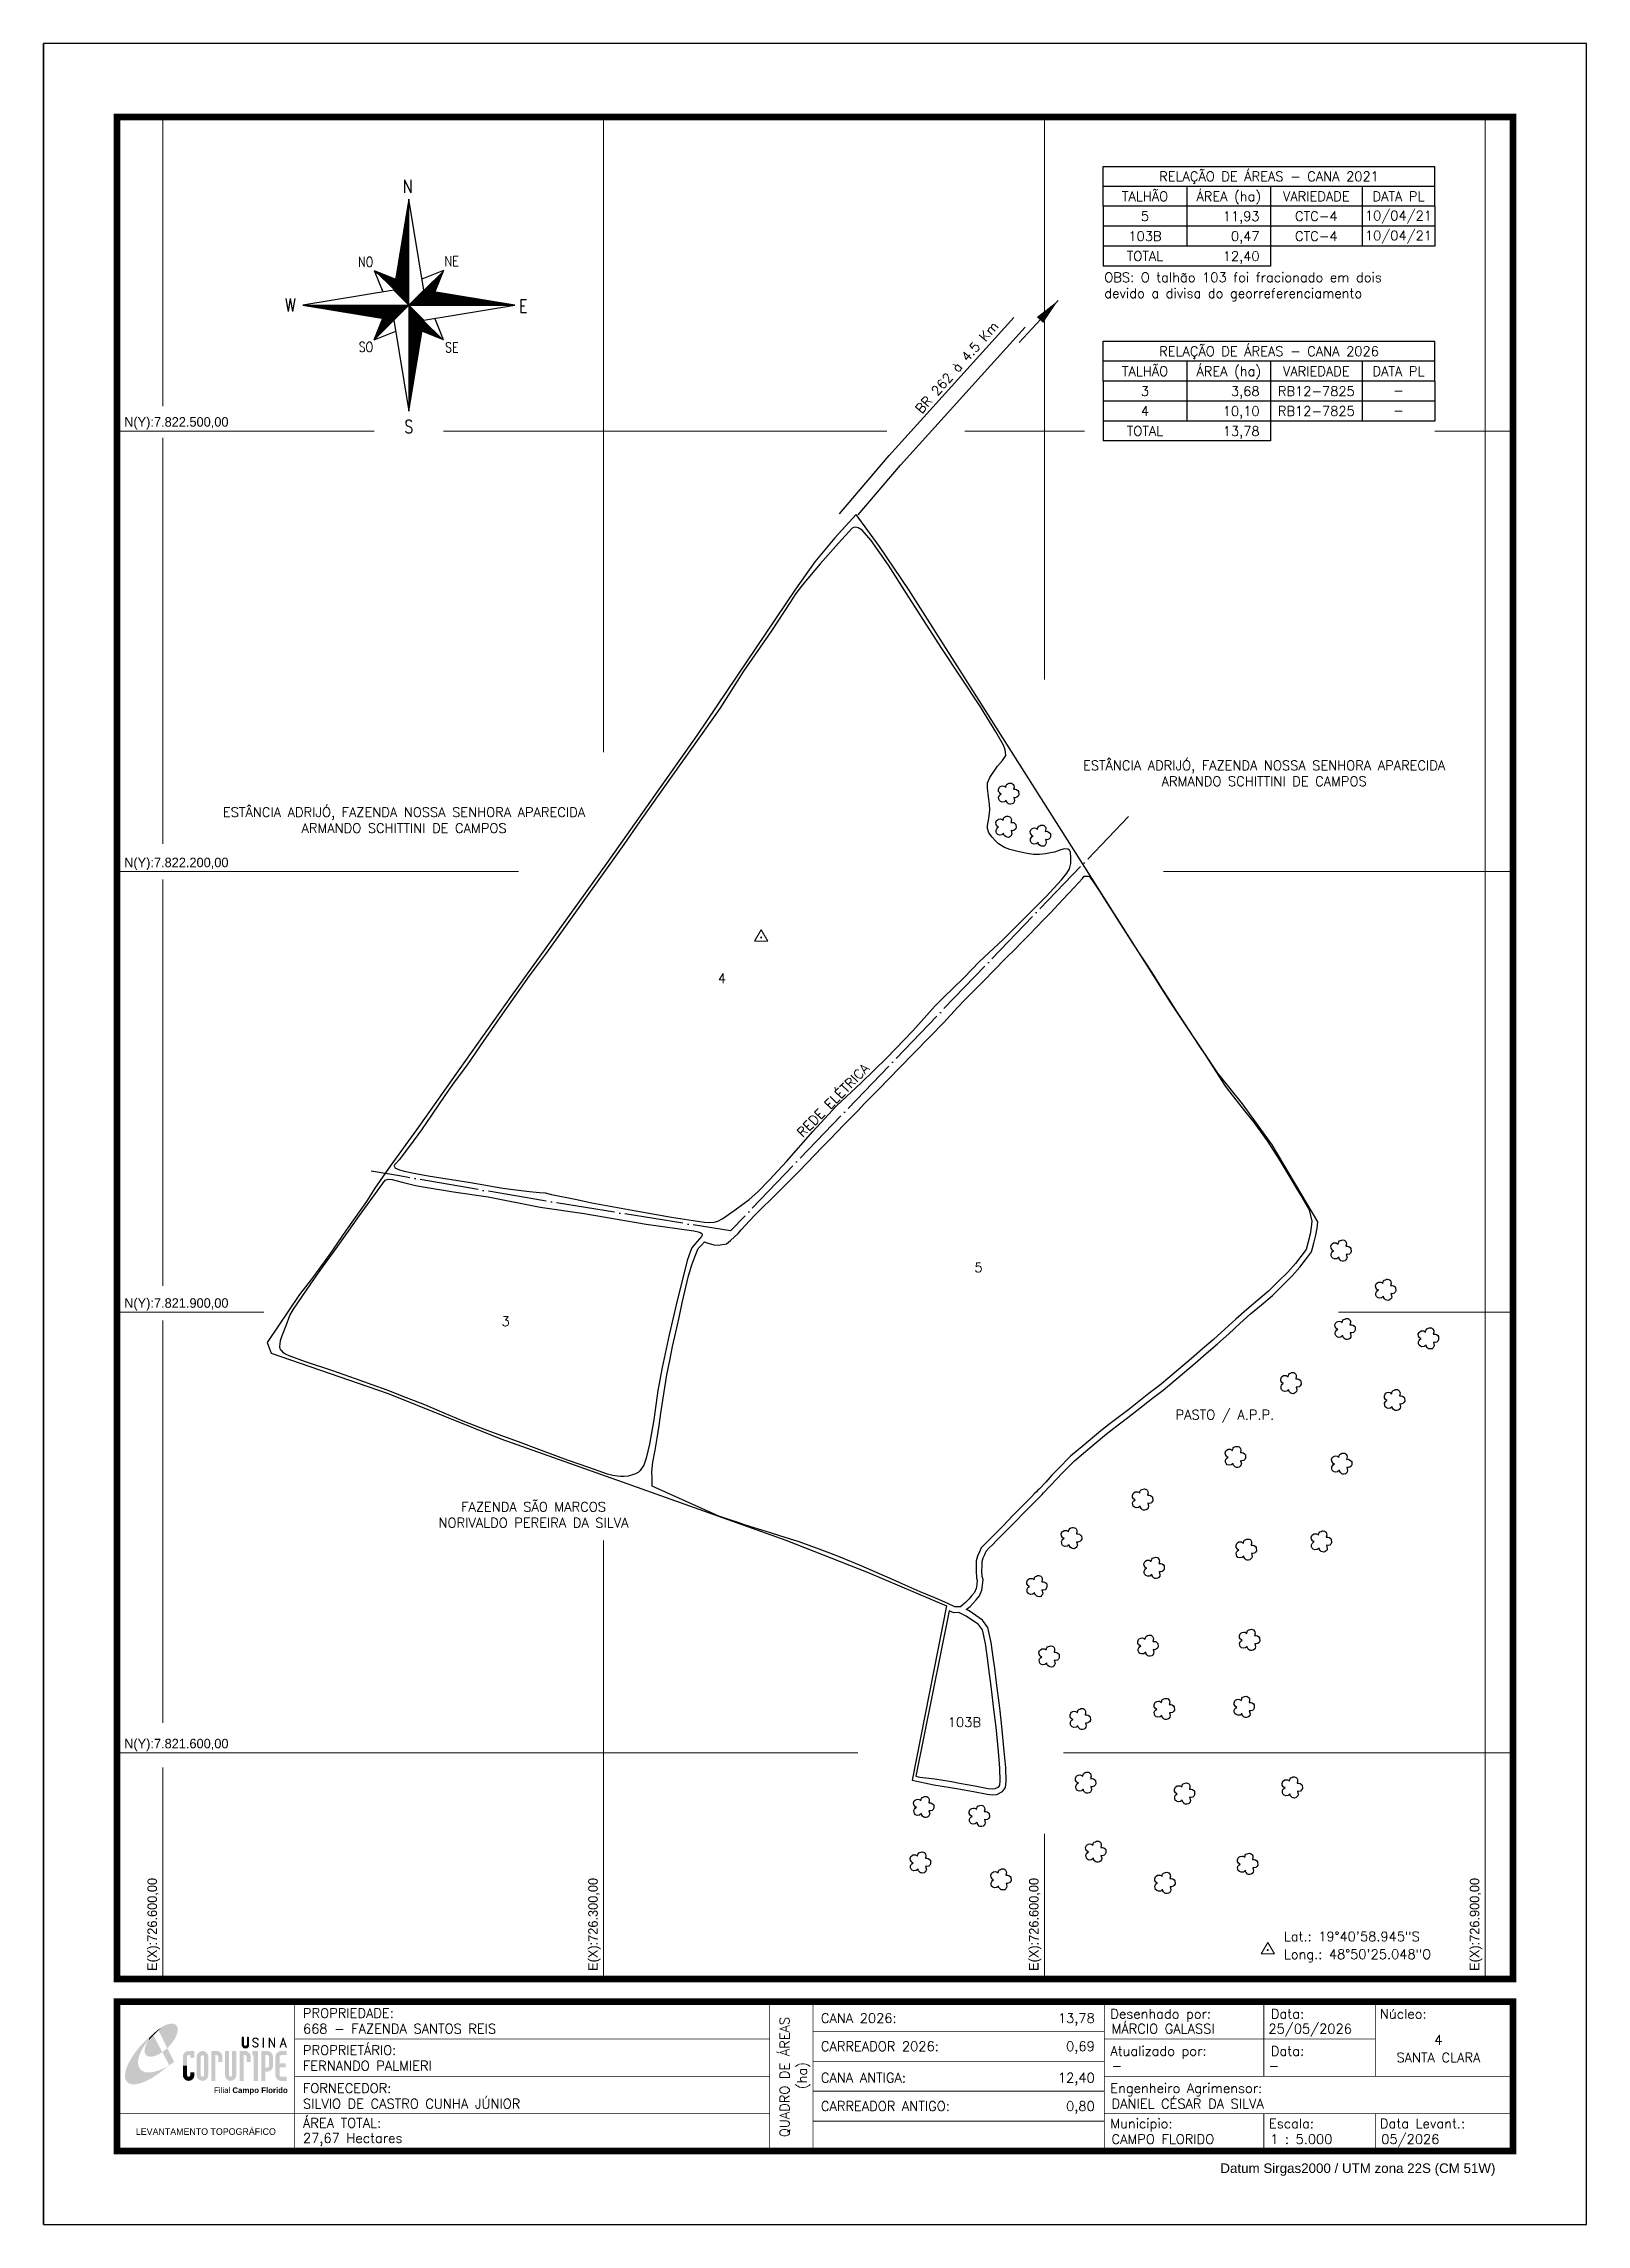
# Model space of a CAD drawing. Extents: x 725919 to 726969, y 7821279 to 7822764.
import ezdxf
from ezdxf.enums import TextEntityAlignment as Align

# ---------------------------------------------------------------- set-up
doc = ezdxf.new("R2010")
doc.units = 0
doc.header["$MEASUREMENT"] = 0
for name, pattern in [('CONTINUO', [0]), ('LIN0', [0]), ('TAPUME', [47, 40, -3.5, 0, -3.5])]:
    doc.linetypes.add(name, pattern=pattern)
for name, color, linetype, lineweight in [('0114000668', 1, 'Continuous', 25), ('COORDENADAS', 7, 'Continuous', 5), ('MALHA', 8, 'Continuous', 9)]:
    doc.layers.add(name, color=color, linetype=linetype, lineweight=lineweight)
for name, color, linetype in [('0114000668004', 5, 'Continuous'), ('0114000668005', 5, 'Continuous'), ('0114000668103', 5, 'Continuous'), ('_SIMBOLO ARVORE', 118, 'Continuous'), ('ESTRADA', 1, 'Continuous'), ('MARGEM', 7, 'CONTINUO'), ('QUADRO_DE_AREAS_CANA_2020', 7, 'Continuous'), ('QUADRO_DE_AREAS_CANA_2021', 7, 'Continuous'), ('REDE_DE_LUZ', 6, 'Continuous'), ('SETA_NORTE', 3, 'Continuous'), ('TEXTO CONFRONTANTES', 7, 'Continuous'), ('TEXTO_DIVERSOS', 7, 'Continuous'), ('TEXTO_NUN_TAL', 7, 'Continuous')]:
    doc.layers.add(name, color=color, linetype=linetype)
doc.styles.add('ARIAL', font='arial.ttf')
doc.styles.add('marcelo', font='arial.ttf')
doc.styles.add('ROMANS', font='romans')
doc.styles.add('Simplex', font='simplex.shx')
doc.dimstyles.new('ISO-25', dxfattribs={"dimtxt": 2.5, "dimasz": 2.5, "dimexe": 1.25, "dimexo": 0.625, "dimtad": 1, "dimtxsty": 'Standard', "dimcen": 2.5, "dimadec": 0, "dimazin": 0, "dimtfac": 1, "dimtmove": 0, "dimatfit": 3, "dimfxl": 0, "dimarcsym": 0})

msp = doc.modelspace()

# ---------------------------------------------------------------- texts
at = {"layer": 'COORDENADAS', "linetype": 'ByBlock', "style": 'Simplex'}
for s, p in [('Lat.: 19°40\'58.945"S', (726763, 7821471.6, 328.4)), ('Long.: 48°50\'25.048"O', (726763, 7821459.5, 328.4))]:
    msp.add_text(s, height=6.5, dxfattribs=at).set_placement(p)
at = {"layer": 'MALHA'}
for s, p in [('N(Y):7.822.500,00', (725973.7, 7822501)), ('N(Y):7.822.200,00', (725973.7, 7822201)), ('N(Y):7.821.900,00', (725973.7, 7821901)), ('N(Y):7.821.600,00', (725973.7, 7821601))]:
    msp.add_text(s, height=6.5, dxfattribs=at).set_placement(p, align=Align.BOTTOM_LEFT)
for s, p in [('E(X):726.600,00', (725998, 7821451.4)), ('E(X):726.300,00', (726298, 7821451.4)), ('E(X):726.600,00', (726598, 7821451.4)), ('E(X):726.900,00', (726898, 7821451.4))]:
    msp.add_text(s, height=6.5, rotation=90, dxfattribs=at).set_placement(p, align=Align.BOTTOM_LEFT)
at = {"layer": 'MARGEM', "color": 7, "linetype": 'Continuous', "lineweight": 9}
for s, style, p in [('PROPRIEDADE:', 'Simplex', (726095.4, 7821425.9)), ('Desenhado por:', 'Simplex', (726644.9, 7821425.4)), ('Data:', 'Simplex', (726754.2, 7821425.4)), ('Núcleo:', 'Simplex', (726828.4, 7821425.4)), ('PROPRIETÁRIO:', 'Simplex', (726095.4, 7821400.7)), ('Atualizado por:', 'Simplex', (726644.9, 7821400.1)), ('Data:', 'Simplex', (726754.2, 7821400.1)), ('FORNECEDOR:', 'Simplex', (726095.4, 7821374.8)), ('Engenheiro Agrimensor:', 'Simplex', (726644.9, 7821374.8)), ('ÁREA TOTAL:', 'Simplex', (726095.4, 7821351.1)), ('Municipio:', 'Simplex', (726644.9, 7821350.7)), ('Escala:', 'Simplex', (726752.9, 7821350.7)), ('Data Levant.:', 'Simplex', (726828.4, 7821350.7)), ('Datum Sirgas2000 / UTM zona 22S (CM 51W)', 'marcelo', (726719.8, 7821320.3))]:
    msp.add_text(s, height=6.5, dxfattribs=dict(at, style=style)).set_placement(p, align=Align.TOP_LEFT)
at = {"layer": 'MARGEM', "color": 7, "linetype": 'Continuous', "style": 'Simplex'}
for s, p in [('CANA 2026:', (726447.9, 7821422.5)), ('668 - FAZENDA SANTOS REIS', (726095.4, 7821415.3)), ('MÁRCIO GALASSI', (726645.7, 7821415.3)), ('25/05/2026', (726752.5, 7821415.3)), ('CARREADOR 2026:', (726447.9, 7821403.3)), ('FERNANDO PALMIERI', (726095.4, 7821390.1)), ('CANA ANTIGA:', (726447.9, 7821381.9)), ('-', (726645.7, 7821390.1)), ('-', (726752.5, 7821390.1)), ('SILVIO DE CASTRO CUNHA JÚNIOR', (726095.4, 7821364.2)), ('CARREADOR ANTIGO:', (726447.9, 7821362.6)), ('DANIEL CÉSAR DA SILVA', (726645.7, 7821364.2)), ('27,67 Hectares', (726095.4, 7821340.8)), ('CAMPO FLORIDO', (726645.7, 7821340.1)), ('1 : 5.000', (726753.7, 7821340.1)), ('05/2026', (726829.3, 7821340.1))]:
    msp.add_text(s, height=6.5, dxfattribs=at).set_placement(p, align=Align.TOP_LEFT)
for s, p in [('13,78', (726634.3, 7821422.5)), ('0,69', (726634.3, 7821403.3)), ('12,40', (726634.3, 7821381.9)), ('0,80', (726634.3, 7821362.6))]:
    msp.add_text(s, height=6.5, dxfattribs=at).set_placement(p, align=Align.TOP_RIGHT)
for s, p in [('QUADRO DE ÁREAS', (726423.2, 7821379.1)), ('(ha)', (726435.1, 7821380.1))]:
    msp.add_text(s, height=6.5, rotation=90, dxfattribs=at).set_placement(p, align=Align.MIDDLE_CENTER)
for s, p in [('4', (726868.2, 7821404.4)), ('SANTA CLARA', (726868.2, 7821392.4))]:
    msp.add_text(s, height=6.5, dxfattribs=at).set_placement(p, align=Align.MIDDLE_CENTER)
at = {"layer": 'MARGEM', "color": 7, "linetype": 'ByBlock'}
msp.add_text('LEVANTAMENTO TOPOGRÁFICO', height=4.5, dxfattribs=at).set_placement((726029.3, 7821342), align=Align.MIDDLE_CENTER)
at = {"layer": 'QUADRO_DE_AREAS_CANA_2020', "linetype": 'Continuous', "style": 'Simplex'}
for s, p in [('RELAÇÃO DE ÁREAS - CANA 2026', (726752.9, 7822554.3)), ('TALHÃO', (726668.5, 7822540.7)), ('ÁREA (ha)', (726725.5, 7822540.7)), ('VARIEDADE', (726785.1, 7822540.7)), ('DATA PL', (726841, 7822540.7)), ('3', (726668.5, 7822527.1)), ('RB12-7825', (726785.1, 7822527.1)), ('-', (726841, 7822527.6)), ('4', (726668.5, 7822513.6)), ('RB12-7825', (726785.1, 7822513.6)), ('-', (726841, 7822514)), ('TOTAL', (726668.5, 7822500))]:
    msp.add_text(s, height=6.5, dxfattribs=at).set_placement(p, align=Align.MIDDLE_CENTER)
for s, p in [('3,68', (726746.5, 7822523.9)), ('10,10', (726746.5, 7822510.3)), ('13,78', (726746.5, 7822496.7))]:
    msp.add_text(s, height=6.5, dxfattribs=at).set_placement(p, align=Align.RIGHT)
at = {"layer": 'QUADRO_DE_AREAS_CANA_2021', "linetype": 'Continuous', "style": 'Simplex'}
for s, p in [('RELAÇÃO DE ÁREAS - CANA 2021', (726752.9, 7822673.4)), ('TALHÃO', (726668.5, 7822659.8)), ('ÁREA (ha)', (726725.5, 7822659.8)), ('VARIEDADE', (726785.1, 7822659.8)), ('DATA PL', (726841, 7822659.8)), ('5', (726668.5, 7822646.3)), ('CTC-4', (726785.1, 7822646.3)), ('10/04/21', (726841, 7822646.7)), ('103B', (726668.5, 7822632.7)), ('CTC-4', (726785.1, 7822632.7)), ('10/04/21', (726841, 7822633.1)), ('TOTAL', (726668.5, 7822619.1))]:
    msp.add_text(s, height=6.5, dxfattribs=at).set_placement(p, align=Align.MIDDLE_CENTER)
for s, p in [('11,93', (726746.5, 7822643)), ('0,47', (726746.5, 7822629.4)), ('12,40', (726746.5, 7822615.8))]:
    msp.add_text(s, height=6.5, dxfattribs=at).set_placement(p, align=Align.RIGHT)
at = {"layer": 'TEXTO CONFRONTANTES', "linetype": 'Continuous', "char_height": 6.5, "width": 350.433, "attachment_point": 5, "style": 'Simplex'}
for s, insert in [('ESTÂNCIA ADRIJÓ, FAZENDA NOSSA SENHORA APARECIDA\\PARMANDO SCHITTINI DE CAMPOS', (726749.6, 7822266.9, -460.2)), ('ESTÂNCIA ADRIJÓ, FAZENDA NOSSA SENHORA APARECIDA\\PARMANDO SCHITTINI DE CAMPOS', (726164.2, 7822235, -460.2)), ('FAZENDA SÃO MARCOS\\PNORIVALDO PEREIRA DA SILVA', (726252.3, 7821762, -460.2))]:
    msp.add_mtext(s, dxfattribs=dict(at, insert=insert))
at = {"layer": 'TEXTO_DIVERSOS', "linetype": 'Continuous', "style": 'Simplex'}
for s, rotation, p in [('BR 262 à 4.5 Km', 48.5189, (726516.5, 7822511.4)), ('REDE ELÉTRICA', 45.5975, (726435.6, 7822018.6))]:
    msp.add_text(s, height=6.5, rotation=rotation, dxfattribs=at).set_placement(p)
msp.add_text('PASTO / A.P.P.', height=6.5, dxfattribs=at).set_placement((726689.3, 7821826.9))
at = {"layer": 'TEXTO_DIVERSOS', "color": 1, "linetype": 'Continuous', "insert": (726640.8, 7822607.9, -5.9), "char_height": 6.5, "width": 223.188, "attachment_point": 1, "style": 'Simplex'}
msp.add_mtext('OBS: O talhão 103 foi fracionado em dois devido a divisa do georreferenciamento', dxfattribs=at)
at = {"layer": 'TEXTO_NUN_TAL', "linetype": 'Continuous', "style": 'Simplex'}
for s, p in [('4', (726377.8, 7822124.1)), ('5', (726552.4, 7821927.1)), ('3', (726230.5, 7821890.5)), ('103B', (726534.3, 7821617.5))]:
    msp.add_text(s, height=6.5, dxfattribs=at).set_placement(p)

# ---------------------------------------------------------------- blocks, each defined once
blk = doc.blocks.new('A$C78F83FB3')
at = {"layer": 'MARGEM'}
h = blk.add_hatch(color=20, dxfattribs=at)
edge = h.paths.add_edge_path()
edge.add_ellipse((19.49, 23.77), major_axis=(-6.68, -6.67), ratio=0.469426, start_angle=292.73277, end_angle=601.25787)
edge.add_ellipse((22.83, 22.05), major_axis=(12.64, 11.29), ratio=0.457614, start_angle=79.90686, end_angle=107.91393)
edge = h.paths.add_edge_path()
edge.add_ellipse((18.28, 18.7), major_axis=(13.95, 13.59), ratio=0.386848, start_angle=63.96117, end_angle=264.59932)
edge.add_ellipse((22.83, 22.05), major_axis=(12.64, 11.29), ratio=0.457614, start_angle=107.91393, end_angle=245.11815, ccw=False)
edge.add_ellipse((19.49, 23.77), major_axis=(-6.68, -6.67), ratio=0.469426, start_angle=241.25787, end_angle=292.73277, ccw=False)
for color, points in [(20, [(15.46, 26.12), (14.17, 24.81), (14.06, 24.24), (14.39, 23.97), (14.67, 24.54), (19.47, 29.32), (18.48, 28.66), (17.31, 27.78)]), (7, [(58.42, 24.9), (57.9, 24.9), (57.9, 21.73, -0.414214), (57.15, 20.98), (56.84, 20.98, -0.414214), (56.09, 21.73), (56.09, 24.9), (55.57, 24.9), (55.57, 21.73, 0.414214), (56.84, 20.46), (57.15, 20.46, 0.414214), (58.42, 21.73)]), (7, [(61.7, 24.9), (61.23, 24.9, 0.396318), (60.04, 23.78), (60.04, 23.72, 0.151912), (60.39, 22.97), (60.46, 22.92), (62.18, 22), (62.85, 21.83, 0.12407), (62.51, 22.42), (60.75, 23.36, -0.13192), (60.56, 23.77, -0.385578), (61.23, 24.37), (61.7, 24.37, -0.414214), (62.37, 23.7), (62.89, 23.7, 0.414214)]), (7, [(62.37, 23.7), (62.89, 23.7, 0.414214), (61.7, 24.9), (61.23, 24.9, 0.396318), (60.04, 23.78), (60.04, 23.72, 0.151912), (60.39, 22.97), (60.46, 22.92), (62.18, 22), (62.18, 22, -0.131921), (62.37, 21.59, -0.385578), (61.7, 20.98), (61.23, 20.98, -0.414214), (60.56, 21.65), (60.04, 21.65, 0.414214), (61.23, 20.46), (61.7, 20.46, 0.402546), (62.89, 21.61, 0.165292), (62.51, 22.42), (60.75, 23.36, -0.13192), (60.56, 23.77, -0.385578), (61.23, 24.37), (61.7, 24.37, -0.414214)]), (7, [(30.97, 12.46), (29.13, 12.46), (29.13, 8.21, 1), (34.29, 8.21), (34.29, 9.41), (32.45, 9.41), (32.45, 8.21, -1), (30.97, 8.21)])]:
    blk.add_hatch(color=color, dxfattribs=at).paths.add_polyline_path(points)
h = blk.add_hatch(color=7, dxfattribs=at)
h.paths.add_polyline_path([(65.24, 24.9), (64.72, 24.9), (64.72, 20.46), (65.24, 20.46)])
h.paths.add_polyline_path([(67.38, 20.46), (67.9, 20.46), (67.9, 23.74), (69.74, 20.46), (70.23, 20.46), (70.23, 24.9), (69.71, 24.9), (69.71, 21.58), (67.85, 24.9), (67.38, 24.9)])
h.paths.add_polyline_path([(72.17, 20.46), (72.72, 20.46), (73.14, 21.73), (74.49, 21.73), (74.9, 20.46), (75.45, 20.46), (74, 24.9), (73.62, 24.9)])
h.paths.add_polyline_path([(73.81, 23.8), (74.32, 22.25), (73.31, 22.25)], flags=16)
h = blk.add_hatch(color=7, dxfattribs=at)
h.paths.add_polyline_path([(31.71, 18.93, 0.414214), (29.13, 16.35), (29.13, 12.46), (30.97, 12.46), (30.97, 16.35, -0.414214), (31.71, 17.09), (32.45, 17.09), (32.45, 16.02), (34.29, 16.02), (34.29, 18.93)])
h.paths.add_polyline_path([(44.15, 17.09, -0.414214), (44.89, 16.35), (44.89, 14.1), (46.72, 14.1), (46.72, 16.17, 0.433937), (44.15, 18.93), (41.77, 18.93), (41.77, 12.46), (43.61, 12.46), (43.61, 17.09)])
h.paths.add_polyline_path([(43.61, 12.46), (41.77, 12.46), (41.77, 5.62), (43.61, 5.62)])
h.paths.add_polyline_path([(47.92, 12.46), (49.75, 12.46), (49.75, 18.93), (47.92, 18.93)])
h.paths.add_polyline_path([(52.91, 18.93), (51.08, 18.93), (51.08, 12.46), (52.91, 12.46)])
h.paths.add_polyline_path([(51.08, 8.12, -1), (49.75, 8.12), (49.75, 12.46), (47.92, 12.46), (47.92, 8.12, 1), (52.91, 8.12), (52.91, 12.46), (51.08, 12.46)])
h.paths.add_polyline_path([(54.41, 12.46), (56.25, 12.46), (56.25, 17.09), (56.79, 17.09, -0.414214), (57.53, 16.35), (57.53, 14.1), (59.36, 14.1), (59.36, 16.17, 0.433937), (56.79, 18.93), (54.41, 18.93)])
h.paths.add_polyline_path([(56.25, 12.46), (54.41, 12.46), (54.41, 5.62), (56.25, 5.62)])
h.paths.add_polyline_path([(60.73, 12.46), (62.58, 12.46), (62.58, 18.93), (60.02, 18.93), (60.02, 17.08), (60.73, 17.08)])
h.paths.add_polyline_path([(62.58, 12.46), (60.73, 12.46), (60.73, 5.62), (62.58, 5.62)])
h.paths.add_polyline_path([(64.06, 12.46), (65.82, 12.46), (65.82, 17.17), (66.66, 17.17, -0.450417), (67.48, 16.25), (67.48, 12.46), (69.24, 12.46, 0.002307), (69.24, 12.48, 0.005282), (69.23, 12.54, -0.000938), (69.23, 12.53), (69.23, 16.17, 0.433937), (66.66, 18.93), (64.06, 18.93)])
h.paths.add_polyline_path([(64.06, 5.62), (65.82, 5.62), (65.82, 9.77), (66.66, 9.77, 0.426056), (69.24, 12.46), (67.48, 12.46), (67.48, 12.45, -0.450417), (66.66, 11.53), (65.82, 11.53), (65.82, 12.46), (64.06, 12.46)])
h.paths.add_polyline_path([(70.37, 12.46), (74.87, 12.46), (74.87, 13.44), (72.21, 13.44), (72.21, 16.35, -0.414214), (72.95, 17.09), (75.38, 17.09), (75.38, 18.93), (72.95, 18.93, 0.414214), (70.37, 16.35)])
h.paths.add_polyline_path([(72.21, 11.62), (74.87, 11.62), (74.87, 12.46), (70.37, 12.46), (70.37, 8.21, 0.414214), (72.95, 5.62), (75.38, 5.62), (75.38, 7.47), (72.95, 7.47, -0.414214), (72.21, 8.21)])
h = blk.add_hatch(color=7, dxfattribs=at)
h.paths.add_polyline_path([(35.29, 16.35), (35.29, 8.21, 1), (40.46, 8.21, 0.016978), (40.45, 8.38), (40.45, 16.17, 0.433937), (37.88, 18.93), (37.87, 18.93, 0.41391)])
h.paths.add_polyline_path([(38.62, 16.35), (38.62, 8.21, -1), (37.13, 8.21), (37.13, 16.35, -1)], flags=16)
at = {"layer": 'MARGEM', "color": 7}
blk.add_lwpolyline([(58.42, 24.9), (57.9, 24.9), (57.9, 21.73, -0.414214), (57.15, 20.98), (56.84, 20.98, -0.414214), (56.09, 21.73), (56.09, 24.9), (55.57, 24.9), (55.57, 21.73, 0.414214), (56.84, 20.46), (57.15, 20.46, 0.414214), (58.42, 21.73), (58.42, 24.9)], format="xyb", close=True, dxfattribs=at)
at = {"layer": 'MARGEM', "color": 252, "insert": (43.05, 2.72), "char_height": 2.5, "width": 33.0271, "attachment_point": 1, "style": 'ARIAL'}
blk.add_mtext('Filial {\\fArial|b1|i0|c0|p34;Campo Florido}', dxfattribs=at)
blk = doc.blocks.new('A$C309442C0')
at = {"layer": 'SETA_NORTE', "linetype": 'Continuous'}
h = blk.add_hatch(dxfattribs=at)
h.set_pattern_fill('ANSI31', color=256, scale=0.1375, angle=-90, style=0)
h.set_pattern_definition([(315, (-215853.3434, 13873.16845), (0.3086963042, 0.3086963042), [])])
h.paths.add_polyline_path([(73.5, 97.4), (74.7, 104.9), (60, 110.8)])
h = blk.add_hatch(dxfattribs=at)
h.set_pattern_fill('ANSI31', color=256, scale=0.1375, angle=180, style=0)
h.set_pattern_definition([(225, (13869.59828, 216024.21475), (0.3086963042, -0.3086963042), [])])
h.paths.add_polyline_path([(93.8, 97.4), (101.4, 96.2), (107.3, 110.8)])
h = blk.add_hatch(dxfattribs=at)
h.set_pattern_fill('ANSI31', color=256, scale=0.1375, style=0)
h.set_pattern_definition([(45, (-13702.2971, -215849.77324), (-0.3086963042, 0.3086963042), [])])
h.paths.add_polyline_path([(73.5, 77), (65.9, 78.3), (60, 63.6)])
h = blk.add_hatch(dxfattribs=at)
h.set_pattern_fill('ANSI31', color=256, scale=0.1375, angle=90, style=0)
h.set_pattern_definition([(135, (216020.6446, -13698.72693), (-0.3086963042, -0.3086963042), [])])
h.paths.add_polyline_path([(93.8, 77), (92.6, 69.5), (107.3, 63.6)])
for p, q in [((81.6, 146.8), (83.7, 148.9)), ((81.7, 147.6), (83.7, 149.5)), ((81.8, 148.3), (83.7, 150.1)), ((82, 149.1), (83.7, 150.8)), ((82.1, 149.9), (83.7, 151.4)), ((82.2, 150.6), (83.7, 152.1)), ((82.3, 151.4), (83.7, 152.7)), ((82.5, 152.2), (83.7, 153.3)), ((82.6, 152.9), (83.7, 154)), ((82.7, 153.7), (83.7, 154.6)), ((82.9, 154.4), (83.7, 155.2)), ((83, 155.2), (83.7, 155.9)), ((83.1, 156), (83.7, 156.5)), ((83.2, 156.7), (83.7, 157.2)), ((83.4, 157.5), (83.7, 157.8)), ((83.5, 158.3), (83.7, 158.4)), ((83.6, 159), (83.7, 159.1)), ((78.7, 129.3), (83.7, 134.2)), ((78.8, 130), (83.7, 134.9)), ((79, 130.8), (83.7, 135.5)), ((79.1, 131.6), (83.7, 136.1)), ((79.2, 132.3), (83.7, 136.8)), ((79.3, 133.1), (83.7, 137.4)), ((79.5, 133.8), (83.7, 138)), ((79.6, 134.6), (83.7, 138.7)), ((79.7, 135.4), (83.7, 139.3)), ((79.8, 136.1), (83.7, 140)), ((80, 136.9), (83.7, 140.6)), ((80.1, 137.7), (83.7, 141.2)), ((80.2, 138.4), (83.7, 141.9)), ((80.3, 139.2), (83.7, 142.5)), ((80.5, 139.9), (83.7, 143.1)), ((80.6, 140.7), (83.7, 143.8)), ((80.7, 141.5), (83.7, 144.4)), ((80.8, 142.2), (83.7, 145)), ((81, 143), (83.7, 145.7)), ((81.1, 143.8), (83.7, 146.3)), ((81.2, 144.5), (83.7, 147)), ((81.3, 145.3), (83.7, 147.6)), ((81.5, 146.1), (83.7, 148.2)), ((75.7, 111), (83.7, 118.9)), ((75.8, 111.7), (83.7, 119.6)), ((75.9, 112.5), (83.7, 120.2)), ((76.1, 113.3), (83.7, 120.8)), ((76.2, 114), (83.7, 121.5)), ((76.3, 114.8), (83.7, 122.1)), ((76.4, 115.5), (83.7, 122.8)), ((76.6, 116.3), (83.7, 123.4)), ((76.7, 117.1), (83.7, 124)), ((76.8, 117.8), (83.7, 124.7)), ((76.9, 118.6), (83.7, 125.3)), ((77.1, 119.4), (83.7, 125.9)), ((77.2, 120.1), (83.7, 126.6)), ((77.3, 120.9), (83.7, 127.2)), ((77.4, 121.6), (83.7, 127.8)), ((77.6, 122.4), (83.7, 128.5)), ((77.7, 123.2), (83.7, 129.1)), ((77.8, 123.9), (83.7, 129.8)), ((78, 124.7), (83.7, 130.4)), ((78.1, 125.5), (83.7, 131)), ((78.2, 126.2), (83.7, 131.7)), ((78.3, 127), (83.7, 132.3)), ((78.5, 127.7), (83.7, 132.9)), ((78.6, 128.5), (83.7, 133.6)), ((60, 110.8), (74.7, 104.9)), ((60, 110.8), (65.9, 96.2)), ((73.5, 97.3), (83.7, 107.5)), ((73.6, 98), (83.7, 108.1)), ((73.7, 98.8), (83.7, 108.7)), ((73.8, 99.5), (83.7, 109.4)), ((73.8, 97), (83.7, 106.8)), ((73.9, 100.3), (83.7, 110)), ((74.1, 101.1), (83.7, 110.6)), ((74.2, 101.8), (83.7, 111.3)), ((74.2, 96.7), (83.7, 106.2)), ((74.3, 102.6), (83.7, 111.9)), ((74.4, 103.3), (83.7, 112.6)), ((74.5, 96.4), (83.7, 105.6)), ((74.6, 104.1), (83.7, 113.2)), ((74.7, 104.9), (83.7, 113.8)), ((74.8, 105.6), (83.7, 114.5)), ((74.8, 96.1), (83.7, 104.9)), ((74.9, 106.4), (83.7, 115.1)), ((75.1, 107.2), (83.7, 115.7)), ((75.1, 95.7), (83.7, 104.3)), ((75.2, 107.9), (83.7, 116.4)), ((75.3, 108.7), (83.7, 117)), ((75.4, 109.4), (83.7, 117.7)), ((75.6, 110.2), (83.7, 118.3)), ((107.3, 110.8), (92.6, 104.9)), ((107.3, 110.8), (101.4, 96.2)), ((75.4, 95.4), (83.7, 103.6)), ((75.8, 95.1), (83.7, 103)), ((76.1, 94.8), (83.7, 102.4)), ((76.4, 94.5), (83.7, 101.7)), ((76.7, 94.2), (83.7, 101.1)), ((77, 93.8), (83.7, 100.5)), ((77.4, 93.5), (83.7, 99.8)), ((77.7, 93.2), (83.7, 99.2)), ((78, 92.9), (83.7, 98.5)), ((78.3, 92.6), (83.7, 97.9)), ((78.6, 92.2), (83.7, 97.3)), ((78.9, 91.9), (83.7, 96.6)), ((79.3, 91.6), (83.7, 96)), ((79.6, 91.3), (83.7, 95.4)), ((79.9, 91), (83.7, 94.7)), ((80.2, 90.7), (83.7, 94.1)), ((80.5, 90.3), (83.7, 93.4)), ((80.9, 90), (83.7, 92.8)), ((81.2, 89.7), (83.7, 92.2)), ((81.5, 89.4), (83.7, 91.5)), ((81.8, 89.1), (83.7, 90.9)), ((82.1, 88.7), (83.7, 90.3)), ((82.4, 88.4), (83.7, 89.6)), ((83.8, 87.2), (94, 97.4)), ((84.4, 87.2), (94.5, 97.3)), ((85.1, 87.2), (95.1, 97.2)), ((85.7, 87.2), (95.6, 97.1)), ((86.3, 87.2), (96.2, 97)), ((87, 87.2), (96.7, 96.9)), ((87.6, 87.2), (97.2, 96.9)), ((88.3, 87.2), (97.8, 96.8)), ((88.9, 87.2), (98.3, 96.7)), ((89.5, 87.2), (98.9, 96.6)), ((90.2, 87.2), (99.4, 96.5)), ((90.8, 87.2), (100, 96.4)), ((91.4, 87.2), (100.5, 96.3)), ((92.1, 87.2), (101.1, 96.2)), ((92.7, 87.2), (101.6, 96.1)), ((93.4, 87.2), (102.2, 96)), ((94, 87.2), (102.7, 96)), ((94.6, 87.2), (103.3, 95.9)), ((95.3, 87.2), (103.8, 95.8)), ((95.9, 87.2), (104.4, 95.7)), ((96.5, 87.2), (104.9, 95.6)), ((97.2, 87.2), (105.5, 95.5)), ((97.8, 87.2), (106, 95.4)), ((98.4, 87.2), (106.5, 95.3)), ((99.1, 87.2), (107.1, 95.2)), ((99.7, 87.2), (107.6, 95.1)), ((100.4, 87.2), (108.2, 95.1)), ((101, 87.2), (108.7, 95)), ((101.6, 87.2), (109.3, 94.9)), ((102.3, 87.2), (109.8, 94.8)), ((102.9, 87.2), (110.4, 94.7)), ((103.5, 87.2), (110.9, 94.6)), ((104.2, 87.2), (111.5, 94.5)), ((104.8, 87.2), (112, 94.4)), ((105.5, 87.2), (112.6, 94.3)), ((106.1, 87.2), (113.1, 94.2)), ((106.7, 87.2), (113.7, 94.1)), ((107.4, 87.2), (114.2, 94.1)), ((108, 87.2), (114.8, 94)), ((108.6, 87.2), (115.3, 93.9)), ((109.3, 87.2), (115.8, 93.8)), ((109.9, 87.2), (116.4, 93.7)), ((110.6, 87.2), (116.9, 93.6)), ((111.2, 87.2), (117.5, 93.5)), ((111.8, 87.2), (118, 93.4)), ((112.5, 87.2), (118.6, 93.3)), ((113.1, 87.2), (119.1, 93.2)), ((113.7, 87.2), (119.7, 93.2)), ((114.4, 87.2), (120.2, 93.1)), ((115, 87.2), (120.8, 93)), ((115.6, 87.2), (121.3, 92.9)), ((116.3, 87.2), (121.9, 92.8)), ((116.9, 87.2), (122.4, 92.7)), ((117.6, 87.2), (123, 92.6)), ((118.2, 87.2), (123.5, 92.5)), ((118.8, 87.2), (124, 92.4)), ((119.5, 87.2), (124.6, 92.3)), ((120.1, 87.2), (125.1, 92.3)), ((120.7, 87.2), (125.7, 92.2)), ((121.4, 87.2), (126.2, 92.1)), ((122, 87.2), (126.8, 92)), ((122.7, 87.2), (127.3, 91.9)), ((123.3, 87.2), (127.9, 91.8)), ((123.9, 87.2), (128.4, 91.7)), ((124.6, 87.2), (129, 91.6)), ((125.2, 87.2), (129.5, 91.5)), ((125.8, 87.2), (130.1, 91.4)), ((126.5, 87.2), (130.6, 91.4)), ((127.1, 87.2), (131.2, 91.3)), ((127.8, 87.2), (131.7, 91.2)), ((128.4, 87.2), (132.3, 91.1)), ((129, 87.2), (132.8, 91)), ((129.7, 87.2), (133.3, 90.9)), ((130.3, 87.2), (133.9, 90.8)), ((130.9, 87.2), (134.4, 90.7)), ((131.6, 87.2), (135, 90.6)), ((132.2, 87.2), (135.5, 90.5)), ((132.8, 87.2), (136.1, 90.5)), ((133.5, 87.2), (136.6, 90.4)), ((134.1, 87.2), (137.2, 90.3)), ((134.8, 87.2), (137.7, 90.2)), ((135.4, 87.2), (138.3, 90.1)), ((136, 87.2), (138.8, 90)), ((136.7, 87.2), (139.4, 89.9)), ((137.3, 87.2), (139.9, 89.8)), ((137.9, 87.2), (140.5, 89.7)), ((138.6, 87.2), (141, 89.6)), ((139.2, 87.2), (141.6, 89.6)), ((139.9, 87.2), (142.1, 89.5)), ((140.5, 87.2), (142.6, 89.4)), ((141.1, 87.2), (143.2, 89.3)), ((141.8, 87.2), (143.7, 89.2)), ((142.4, 87.2), (144.3, 89.1)), ((11.8, 87.2), (11.8, 87.2)), ((12.3, 87.1), (12.4, 87.2)), ((12.9, 87), (13.1, 87.2)), ((13.4, 86.9), (13.7, 87.2)), ((14, 86.8), (14.4, 87.2)), ((14.5, 86.7), (15, 87.2)), ((15.1, 86.6), (15.6, 87.2)), ((15.6, 86.6), (16.3, 87.2)), ((16.2, 86.5), (16.9, 87.2)), ((16.7, 86.4), (17.5, 87.2)), ((17.2, 86.3), (18.2, 87.2)), ((17.8, 86.2), (18.8, 87.2)), ((18.3, 86.1), (19.5, 87.2)), ((18.9, 86), (20.1, 87.2)), ((19.4, 85.9), (20.7, 87.2)), ((20, 85.8), (21.4, 87.2)), ((20.5, 85.7), (22, 87.2)), ((21.1, 85.7), (22.6, 87.2)), ((21.6, 85.6), (23.3, 87.2)), ((22.2, 85.5), (23.9, 87.2)), ((22.7, 85.4), (24.6, 87.2)), ((23.3, 85.3), (25.2, 87.2)), ((23.8, 85.2), (25.8, 87.2)), ((24.4, 85.1), (26.5, 87.2)), ((24.9, 85), (27.1, 87.2)), ((25.5, 84.9), (27.7, 87.2)), ((26, 84.8), (28.4, 87.2)), ((26.5, 84.8), (29, 87.2)), ((27.1, 84.7), (29.6, 87.2)), ((27.6, 84.6), (30.3, 87.2)), ((28.2, 84.5), (30.9, 87.2)), ((28.7, 84.4), (31.6, 87.2)), ((29.3, 84.3), (32.2, 87.2)), ((29.8, 84.2), (32.8, 87.2)), ((30.4, 84.1), (33.5, 87.2)), ((30.9, 84), (34.1, 87.2)), ((31.5, 83.9), (34.7, 87.2)), ((32, 83.9), (35.4, 87.2)), ((32.6, 83.8), (36, 87.2)), ((33.1, 83.7), (36.7, 87.2)), ((33.7, 83.6), (37.3, 87.2)), ((34.2, 83.5), (37.9, 87.2)), ((34.7, 83.4), (38.6, 87.2)), ((35.3, 83.3), (39.2, 87.2)), ((35.8, 83.2), (39.8, 87.2)), ((36.4, 83.1), (40.5, 87.2)), ((36.9, 83), (41.1, 87.2)), ((37.5, 83), (41.8, 87.2)), ((38, 82.9), (42.4, 87.2)), ((38.6, 82.8), (43, 87.2)), ((39.1, 82.7), (43.7, 87.2)), ((39.7, 82.6), (44.3, 87.2)), ((40.2, 82.5), (44.9, 87.2)), ((40.8, 82.4), (45.6, 87.2)), ((41.3, 82.3), (46.2, 87.2)), ((41.9, 82.2), (46.8, 87.2)), ((42.4, 82.1), (47.5, 87.2)), ((43, 82.1), (48.1, 87.2)), ((43.5, 82), (48.8, 87.2)), ((44, 81.9), (49.4, 87.2)), ((44.6, 81.8), (50, 87.2)), ((45.1, 81.7), (50.7, 87.2)), ((45.7, 81.6), (51.3, 87.2)), ((46.2, 81.5), (51.9, 87.2)), ((46.8, 81.4), (52.6, 87.2)), ((47.3, 81.3), (53.2, 87.2)), ((47.9, 81.2), (53.9, 87.2)), ((48.4, 81.2), (54.5, 87.2)), ((49, 81.1), (55.1, 87.2)), ((49.5, 81), (55.8, 87.2)), ((50.1, 80.9), (56.4, 87.2)), ((50.6, 80.8), (57, 87.2)), ((51.2, 80.7), (57.7, 87.2)), ((51.7, 80.6), (58.3, 87.2)), ((52.3, 80.5), (59, 87.2)), ((52.8, 80.4), (59.6, 87.2)), ((53.3, 80.3), (60.2, 87.2)), ((53.9, 80.3), (60.9, 87.2)), ((54.4, 80.2), (61.5, 87.2)), ((55, 80.1), (62.1, 87.2)), ((55.5, 80), (62.8, 87.2)), ((56.1, 79.9), (63.4, 87.2)), ((56.6, 79.8), (64, 87.2)), ((57.2, 79.7), (64.7, 87.2)), ((57.7, 79.6), (65.3, 87.2)), ((58.3, 79.5), (66, 87.2)), ((58.8, 79.4), (66.6, 87.2)), ((59.4, 79.4), (67.2, 87.2)), ((59.9, 79.3), (67.9, 87.2)), ((83.7, 87.2), (60, 63.6)), ((60, 63.6), (65.9, 78.3)), ((60.5, 79.2), (68.5, 87.2)), ((61, 79.1), (69.1, 87.2)), ((61.5, 79), (69.8, 87.2)), ((62.1, 78.9), (70.4, 87.2)), ((62.6, 78.8), (71.1, 87.2)), ((63.2, 78.7), (71.7, 87.2)), ((63.7, 78.6), (72.3, 87.2)), ((64.3, 78.5), (73, 87.2)), ((64.8, 78.4), (73.6, 87.2)), ((65.4, 78.4), (74.2, 87.2)), ((65.9, 78.3), (74.9, 87.2)), ((66.5, 78.2), (75.5, 87.2)), ((67, 78.1), (76.2, 87.2)), ((67.6, 78), (76.8, 87.2)), ((68.1, 77.9), (77.4, 87.2)), ((68.7, 77.8), (78.1, 87.2)), ((69.2, 77.7), (78.7, 87.2)), ((69.8, 77.6), (79.3, 87.2)), ((70.3, 77.5), (80, 87.2)), ((70.8, 77.5), (80.6, 87.2)), ((71.4, 77.4), (81.2, 87.2)), ((71.9, 77.3), (81.9, 87.2)), ((72.5, 77.2), (82.5, 87.2)), ((73, 77.1), (83.2, 87.2)), ((82.8, 88.1), (83.7, 89)), ((83.1, 87.8), (83.7, 88.4)), ((83.4, 87.5), (83.7, 87.7)), ((83.7, 87.1), (83.7, 87.1)), ((83.7, 86.4), (84, 86.8)), ((83.7, 85.8), (84.4, 86.5)), ((83.7, 85.2), (84.7, 86.2)), ((83.7, 84.5), (85, 85.9)), ((83.7, 83.9), (85.3, 85.6)), ((83.7, 83.3), (85.6, 85.2)), ((83.7, 82.6), (86, 84.9)), ((83.7, 82), (86.3, 84.6)), ((83.7, 81.3), (86.6, 84.3)), ((83.7, 80.7), (86.9, 84)), ((83.7, 80.1), (87.2, 83.6)), ((83.7, 79.4), (87.5, 83.3)), ((83.7, 78.8), (87.9, 83)), ((83.7, 78.2), (88.2, 82.7)), ((83.7, 77.5), (88.5, 82.4)), ((83.7, 76.9), (88.8, 82.1)), ((83.7, 76.2), (89.1, 81.7)), ((83.7, 75.6), (89.5, 81.4)), ((83.7, 75), (89.8, 81.1)), ((83.7, 74.3), (90.1, 80.8)), ((83.7, 73.7), (90.4, 80.5)), ((83.7, 73.1), (90.7, 80.1)), ((83.7, 72.4), (91, 79.8)), ((83.7, 71.8), (91.4, 79.5)), ((83.7, 71.2), (91.7, 79.2)), ((83.7, 70.5), (92, 78.9)), ((83.7, 69.9), (92.3, 78.5)), ((83.7, 69.2), (92.6, 78.2)), ((83.7, 68.6), (93, 77.9)), ((83.7, 68), (93.3, 77.6)), ((83.7, 67.3), (93.6, 77.3)), ((83.7, 66.7), (93.8, 76.9)), ((83.7, 66.1), (93.7, 76.1)), ((83.7, 65.4), (93.6, 75.3)), ((83.7, 64.8), (93.4, 74.6)), ((107.3, 63.6), (101.4, 78.3)), ((143, 87.2), (144.8, 89)), ((143.7, 87.2), (145.4, 88.9)), ((144.3, 87.2), (145.9, 88.8)), ((144.9, 87.2), (146.5, 88.7)), ((145.6, 87.2), (147, 88.7)), ((146.2, 87.2), (147.6, 88.6)), ((146.9, 87.2), (148.1, 88.5)), ((147.5, 87.2), (148.7, 88.4)), ((148.1, 87.2), (149.2, 88.3)), ((148.8, 87.2), (149.8, 88.2)), ((149.4, 87.2), (150.3, 88.1)), ((150, 87.2), (150.8, 88)), ((150.7, 87.2), (151.4, 87.9)), ((151.3, 87.2), (151.9, 87.8)), ((152, 87.2), (152.5, 87.8)), ((152.6, 87.2), (153, 87.7)), ((153.2, 87.2), (153.6, 87.6)), ((153.9, 87.2), (154.1, 87.5)), ((154.5, 87.2), (154.7, 87.4)), ((155.1, 87.2), (155.2, 87.3)), ((60, 63.6), (74.7, 69.5)), ((83.7, 64.1), (93.3, 73.8)), ((83.7, 63.5), (93.2, 73)), ((83.7, 62.9), (93.1, 72.3)), ((83.7, 62.2), (92.9, 71.5)), ((83.7, 61.6), (92.8, 70.8)), ((83.7, 61), (92.7, 70)), ((83.7, 60.3), (92.6, 69.2)), ((83.7, 59.7), (92.4, 68.5)), ((83.7, 59), (92.3, 67.7)), ((83.7, 58.4), (92.2, 66.9)), ((83.7, 57.8), (92.1, 66.2)), ((83.7, 57.1), (91.9, 65.4)), ((83.7, 56.5), (91.8, 64.7)), ((83.7, 55.9), (91.7, 63.9)), ((83.7, 55.2), (91.6, 63.1)), ((83.7, 54.6), (91.4, 62.4)), ((83.7, 54), (91.3, 61.6)), ((83.7, 53.3), (91.2, 60.8)), ((83.7, 52.7), (91.1, 60.1)), ((107.3, 63.6), (92.6, 69.5)), ((83.7, 52), (90.9, 59.3)), ((83.7, 51.4), (90.8, 58.6)), ((83.7, 50.8), (90.7, 57.8)), ((83.7, 50.1), (90.5, 57)), ((83.7, 49.5), (90.4, 56.3)), ((83.7, 48.9), (90.3, 55.5)), ((83.7, 48.2), (90.2, 54.7)), ((83.7, 47.6), (90, 54)), ((83.7, 46.9), (89.9, 53.2)), ((83.7, 46.3), (89.8, 52.5)), ((83.7, 45.7), (89.7, 51.7)), ((83.7, 45), (89.5, 50.9)), ((83.7, 44.4), (89.4, 50.2)), ((83.7, 43.8), (89.3, 49.4)), ((83.7, 43.1), (89.2, 48.6)), ((83.7, 42.5), (89, 47.9)), ((83.7, 41.8), (88.9, 47.1)), ((83.7, 41.2), (88.8, 46.3)), ((83.7, 40.6), (88.7, 45.6)), ((83.7, 39.9), (88.5, 44.8)), ((83.7, 39.3), (88.4, 44.1)), ((83.7, 38.7), (88.3, 43.3)), ((83.7, 38), (88.2, 42.5)), ((83.7, 37.4), (88, 41.8)), ((83.7, 36.8), (87.9, 41)), ((83.7, 36.1), (87.8, 40.2)), ((83.7, 35.5), (87.7, 39.5)), ((83.7, 34.8), (87.5, 38.7)), ((83.7, 34.2), (87.4, 38)), ((83.7, 33.6), (87.3, 37.2)), ((83.7, 32.9), (87.2, 36.4)), ((83.7, 32.3), (87, 35.7)), ((83.7, 31.7), (86.9, 34.9)), ((83.7, 31), (86.8, 34.1)), ((83.7, 30.4), (86.7, 33.4)), ((83.7, 29.7), (86.5, 32.6)), ((83.7, 29.1), (86.4, 31.9)), ((83.7, 28.5), (86.3, 31.1)), ((83.7, 27.8), (86.2, 30.3)), ((83.7, 27.2), (86, 29.6)), ((83.7, 26.6), (85.9, 28.8)), ((83.7, 25.9), (85.8, 28)), ((83.7, 25.3), (85.6, 27.3)), ((83.7, 24.6), (85.5, 26.5)), ((83.7, 24), (85.4, 25.8)), ((83.7, 23.4), (85.3, 25)), ((83.7, 22.7), (85.1, 24.2)), ((83.7, 22.1), (85, 23.5)), ((83.7, 21.5), (84.9, 22.7)), ((83.7, 20.8), (84.8, 21.9)), ((83.7, 20.2), (84.6, 21.2)), ((83.7, 19.6), (84.5, 20.4)), ((83.7, 18.9), (84.4, 19.7)), ((83.7, 18.3), (84.3, 18.9)), ((83.7, 17.6), (84.1, 18.1)), ((83.7, 17), (84, 17.4)), ((83.7, 16.4), (83.9, 16.6)), ((83.7, 15.7), (83.8, 15.8))]:
    blk.add_line(p, q, dxfattribs=at)
blk.add_lwpolyline([(93.8, 77), (155.7, 87.2), (93.8, 97.4), (83.7, 159.3), (73.5, 97.4), (11.6, 87.2), (73.5, 77), (83.7, 15.1)], close=True, dxfattribs=at)
for points in [[(83.7, 87.2), (83.7, 159.3)], [(83.7, 87.2), (73.5, 97.4)], [(83.7, 87.2), (93.8, 97.4)], [(11.6, 87.2), (155.7, 87.2)], [(83.7, 87.2), (73.5, 77)], [(83.7, 87.2), (93.8, 77)], [(83.7, 87.2), (83.7, 15.1)]]:
    blk.add_lwpolyline(points, dxfattribs=at)
at = {"layer": 'SETA_NORTE', "color": 7, "lineweight": 30, "style": 'ROMANS', "width": 0.8}
for s, height, p in [('N ', 8.94, (79.5, 163.6)), ('NO', 6.88, (49.1, 113.2)), ('NE', 6.87, (108, 113.7)), ('W', 8.94, (-0.7, 82.9)), ('E', 8.94, (158.6, 82.1)), ('SO', 6.88, (49.5, 55.3)), ('SE', 6.87, (108.3, 55)), ('S', 8.94, (80.6, 0))]:
    blk.add_text(s, height=height, dxfattribs=at).set_placement(p)

# ---------------------------------------------------------------- linework, layer by layer
at = {"layer": '0114000668', "linetype": 'CONTINUO'}
msp.add_lwpolyline([(726533.4, 7821699.9), (726510.1, 7821581.2), (726524.8, 7821578.1), (726536.1, 7821576.3), (726541.5, 7821575.4), (726551.8, 7821573.5), (726561.1, 7821571.8), (726564.8, 7821571.4), (726567.6, 7821571.6), (726571.6, 7821573.6), (726573.6, 7821576.2), (726574, 7821580.3), (726573.8, 7821589.6), (726572.7, 7821601.1), (726571.1, 7821617.8), (726569.9, 7821628.4), (726569.2, 7821634), (726567.7, 7821645.8), (726566.2, 7821657.6), (726565.5, 7821663.4), (726563.8, 7821675), (726561.5, 7821685.2), (726558, 7821690.2), (726548.8, 7821696.5), (726546.8, 7821697.4), (726549.4, 7821699.5), (726551.5, 7821701.8), (726553.5, 7821704.1), (726555.9, 7821706.9), (726557.5, 7821710.6), (726557.9, 7821714.1), (726558.4, 7821717.9), (726557.7, 7821719.9), (726557.5, 7821723.8), (726557.6, 7821727.1), (726557.7, 7821730.2), (726558.3, 7821732.6), (726559.4, 7821735), (726560.4, 7821737.2), (726562.3, 7821739.2), (726564.6, 7821741.5), (726567.5, 7821744.5), (726571.1, 7821748.1), (726574.8, 7821751.7), (726578, 7821755.1), (726581.2, 7821758.4), (726584.7, 7821762), (726588.6, 7821765.9), (726592.6, 7821769.9), (726594.4, 7821771.7), (726596.2, 7821773.6), (726597.5, 7821774.9), (726598.5, 7821775.9), (726599.5, 7821776.9), (726603.9, 7821781.6), (726608.2, 7821786.2), (726612.4, 7821790.6), (726620.6, 7821798.8), (726629.5, 7821806.5), (726641, 7821816), (726647.2, 7821821), (726659.8, 7821830.6), (726673.6, 7821841.3), (726680.8, 7821846.9), (726688.1, 7821853), (726702.7, 7821865.3), (726710.2, 7821871.8), (726717.9, 7821878.4), (726725.5, 7821885.3), (726733, 7821892.3), (726740.4, 7821898.8), (726747.8, 7821905), (726755.2, 7821911.4), (726761.9, 7821918), (726768.6, 7821924.6), (726773.9, 7821930.5), (726777.7, 7821935.5), (726781.9, 7821941), (726783.4, 7821946.9), (726784.8, 7821952.3), (726785.7, 7821957.2), (726786.1, 7821961.5), (726755.1, 7822014), (726734.8, 7822041.9), (726718.1, 7822062.8), (726686.1, 7822110.6), (726543.9, 7822335), (726507.7, 7822391.9), (726487.8, 7822421.4), (726471.9, 7822443.2), (726457.3, 7822427.2), (726443.9, 7822410.9), (726430.6, 7822392.3), (726363.5, 7822292.6), (726301.9, 7822205.5), (726236.8, 7822114.9), (726202.2, 7822065.8), (726172.6, 7822024.1), (726155.3, 7822000), (726155.3, 7822000), (726144.4, 7821984.4), (726138.6, 7821975.4), (726124.9, 7821955.8), (726113, 7821938.5), (726101.3, 7821922.4), (726093, 7821911.9), (726071.1, 7821879.3), (726073.7, 7821872), (726153.3, 7821844.5), (726230, 7821813.8), (726312.7, 7821784.4), (726424.1, 7821744.7), (726480.2, 7821722.7)], close=True, dxfattribs=at)
at = {"layer": '0114000668004', "linetype": 'Continuous'}
msp.add_lwpolyline([(726180.7, 7821992.9), (726209.5, 7821988.3), (726231.5, 7821984.5), (726240.2, 7821983.3), (726249.6, 7821982.2), (726256.4, 7821981.5), (726260.3, 7821981.2), (726264.5, 7821980.2), (726280.7, 7821977), (726291.9, 7821974.5), (726322, 7821969), (726346.2, 7821964.7), (726361, 7821962.3), (726368.6, 7821961.2), (726372.4, 7821961), (726375.2, 7821961.2), (726377.8, 7821961.9), (726381.1, 7821963.7), (726390.5, 7821970.4), (726399.1, 7821976.7), (726405, 7821981.9), (726412.9, 7821990), (726424.5, 7822002.5), (726442.4, 7822023.1), (726458.6, 7822040.5), (726475.2, 7822055.9), (726492.8, 7822073.2), (726510.4, 7822091.5), (726525.6, 7822108.5), (726531.7, 7822114.7), (726537.6, 7822120.3), (726545.5, 7822127.8), (726555.6, 7822138.6), (726571.9, 7822153.8), (726589.2, 7822170.9), (726601.3, 7822183.1), (726611.6, 7822194.3), (726615.2, 7822198.9), (726617.1, 7822201.9), (726618, 7822205.6), (726618, 7822209.6), (726617.8, 7822213.3), (726617.2, 7822214.6), (726615.9, 7822215.3), (726613.8, 7822215.5), (726611.3, 7822214.9), (726607, 7822213.3), (726604.1, 7822212.7), (726600.8, 7822212.1), (726596.7, 7822211.7), (726592.7, 7822211.7), (726588.2, 7822212.3), (726582.9, 7822213.4), (726576.5, 7822215), (726572.8, 7822216.3), (726568.9, 7822218.8), (726566.6, 7822221.2), (726564.4, 7822223.5), (726562.3, 7822226.4), (726561.3, 7822229.3), (726561.2, 7822231.3), (726561.9, 7822234.7), (726562.5, 7822238), (726563, 7822242), (726562.7, 7822246), (726561.9, 7822250.8), (726561.3, 7822256.7), (726561.4, 7822260.5), (726562.8, 7822264.1), (726568, 7822271.8), (726571.6, 7822275.7), (726573.8, 7822279), (726573.6, 7822281.4), (726573.3, 7822282.8), (726572.2, 7822286), (726566.9, 7822295.1), (726556.5, 7822312.2), (726543.1, 7822332.4), (726530.2, 7822351.9), (726517.6, 7822371.6), (726506.1, 7822389.4), (726494, 7822408.6), (726482.2, 7822425.4), (726476, 7822432.4), (726473.3, 7822434), (726471.8, 7822434.5), (726470.4, 7822434.4), (726469.1, 7822433.9), (726459.8, 7822423.7), (726447.5, 7822409.5), (726435.4, 7822395.2), (726430.9, 7822389.3), (726426.8, 7822383.1), (726414.4, 7822363.9), (726395.2, 7822336.5), (726379.1, 7822311.1), (726367.1, 7822294.1), (726346.5, 7822265), (726336.5, 7822251), (726324.5, 7822233.8), (726313.7, 7822218.4), (726303.5, 7822204.1), (726292.2, 7822188.2), (726282, 7822174), (726270.6, 7822158), (726261, 7822144.5), (726249.4, 7822128.9), (726239.7, 7822115.1), (726229.5, 7822100.6), (726216.1, 7822081.3), (726206.6, 7822067.7), (726198.3, 7822056.5), (726192, 7822047.6), (726182.9, 7822034.2), (726176, 7822024.1), (726167.8, 7822012.9), (726160.9, 7822003.7), (726158.4, 7822000.9), (726157.8, 7822000.2), (726157.5, 7821999.7), (726157.6, 7821999.1), (726158, 7821998.3), (726161, 7821996.9), (726164.2, 7821995.9), (726169.7, 7821994.9)], close=True, dxfattribs=at)
at = {"layer": '0114000668005', "linetype": 'CONTINUO'}
msp.add_lwpolyline([(726333.1, 7821781.5), (726333, 7821781.8), (726333, 7821786.6), (726332.9, 7821791.3), (726333.6, 7821797.8), (726335.1, 7821806), (726336.5, 7821814.2), (726337.8, 7821822.7), (726339, 7821831.3), (726340.3, 7821840), (726343.1, 7821857.4), (726345.1, 7821867), (726347, 7821876.6), (726349.1, 7821886.4), (726351.4, 7821896.4), (726353.6, 7821906.4), (726357.9, 7821924.7), (726360.1, 7821932.1), (726362.2, 7821937.7), (726364.4, 7821943.3), (726366.6, 7821945.6), (726368.8, 7821947.8), (726370.2, 7821947.2), (726372.7, 7821946.5), (726375.1, 7821945.8), (726377.9, 7821945.5), (726383.6, 7821946.4), (726386.5, 7821948.8), (726391.6, 7821953.6), (726393.7, 7821956), (726396.3, 7821958.9), (726402.7, 7821965.7), (726406.9, 7821969.8), (726415.2, 7821978), (726423.6, 7821986.5), (726433.3, 7821996.3), (726448.8, 7822012.3), (726453.9, 7822017.5), (726463.8, 7822027.7), (726473, 7822037.1), (726477.7, 7822042), (726482.4, 7822046.9), (726487.1, 7822051.7), (726501.3, 7822066.3), (726511.4, 7822076.6), (726521.8, 7822087.3), (726531.5, 7822097.3), (726541, 7822107.4), (726545.7, 7822112.4), (726559.8, 7822126.6), (726564.8, 7822131.8), (726574.7, 7822141.9), (726579.6, 7822146.8), (726584.6, 7822152), (726589.8, 7822157.2), (726599.5, 7822167.2), (726604.1, 7822172), (726612.5, 7822180.9), (726616.6, 7822185.3), (726620.1, 7822188.9), (726623.5, 7822192.5), (726625.9, 7822195.2), (726627.2, 7822196.9), (726630.6, 7822196.8), (726634.3, 7822191.4), (726637.9, 7822185.9), (726642, 7822179.5), (726646.5, 7822172.3), (726651.1, 7822165), (726655.6, 7822158.1), (726660.1, 7822151.3), (726664.8, 7822144), (726669.7, 7822136.4), (726674.7, 7822128.8), (726679.8, 7822120.7), (726684.9, 7822112.7), (726690, 7822104.6), (726695.3, 7822096.6), (726705.2, 7822081.6), (726709.9, 7822074.6), (726718.8, 7822060.6), (726723.2, 7822053.6), (726727.8, 7822047.8), (726737.2, 7822036), (726742.1, 7822029.9), (726751.6, 7822016.7), (726756.3, 7822009.6), (726760.5, 7822002.9), (726768, 7821990.2), (726771.6, 7821984.2), (726775.2, 7821978.2), (726780.3, 7821969.7), (726782.1, 7821961.9), (726781.7, 7821957.8), (726780.9, 7821953.1), (726779.5, 7821947.9), (726778.2, 7821942.7), (726774.5, 7821937.9), (726770.9, 7821933), (726765.7, 7821927.3), (726759.1, 7821920.8), (726752.5, 7821914.3), (726745.2, 7821908.1), (726737.8, 7821901.8), (726730.3, 7821895.2), (726722.8, 7821888.3), (726715.2, 7821881.4), (726707.6, 7821874.9), (726700.1, 7821868.4), (726685.5, 7821856), (726678.3, 7821850), (726671.2, 7821844.5), (726657.4, 7821833.8), (726644.7, 7821824.1), (726638.5, 7821819.1), (726626.9, 7821809.5), (726617.9, 7821801.8), (726609.5, 7821793.4), (726605.2, 7821789), (726600.9, 7821784.3), (726596.6, 7821779.7), (726595.6, 7821778.7), (726594.7, 7821777.7), (726593.3, 7821776.4), (726591.5, 7821774.5), (726589.7, 7821772.7), (726585.8, 7821768.8), (726581.9, 7821764.9), (726578.3, 7821761.2), (726575.1, 7821757.9), (726571.9, 7821754.5), (726568.3, 7821750.9), (726564.7, 7821747.3), (726561.7, 7821744.3), (726559.4, 7821741.9), (726557, 7821739.5), (726555.8, 7821736.7), (726554.5, 7821733.9), (726553.7, 7821730.7), (726553.6, 7821727.2), (726553.5, 7821723.7), (726553.8, 7821719.1), (726554.3, 7821717.5), (726554, 7821714.6), (726553.6, 7821711.7), (726552.5, 7821709), (726550.5, 7821706.7), (726548.5, 7821704.5), (726546.6, 7821702.5), (726542.9, 7821699.4), (726541, 7821699.3), (726539.1, 7821699.3), (726534.7, 7821701.3), (726530.3, 7821703.3), (726525.5, 7821705.4), (726515.5, 7821709.6), (726503.2, 7821715), (726496.6, 7821718), (726482.5, 7821724.1), (726475.3, 7821727.2), (726461, 7821733.2), (726453.9, 7821735.9), (726446.8, 7821738.6), (726440, 7821741.1), (726433.1, 7821743.5), (726420, 7821747.7), (726413.6, 7821749.7), (726407.8, 7821751.5), (726396.7, 7821755), (726391.6, 7821756.7), (726386.6, 7821758.3), (726382.5, 7821759.7), (726378.4, 7821761)], close=True, dxfattribs=at)
at = {"layer": '0114000668103', "linetype": 'Continuous'}
for points in [[(726177.2, 7821985.3), (726197.9, 7821981.9), (726221.5, 7821978.4), (726256.8, 7821971.4), (726286.8, 7821967.2), (726329.1, 7821960), (726361.4, 7821955.3), (726364.3, 7821954.6), (726365.7, 7821954.2), (726366.8, 7821953.6), (726367, 7821953), (726367, 7821952.3), (726366.6, 7821951.5), (726365.2, 7821949.9), (726362.1, 7821946.3), (726360.1, 7821943.8), (726359.2, 7821941.6), (726356.8, 7821935.2), (726353.9, 7821923.1), (726350.3, 7821908.8), (726344.7, 7821884.5), (726339.8, 7821862.2), (726336.9, 7821846.6), (726334.2, 7821826.7), (726331.2, 7821810), (726328.9, 7821800.5), (726327.3, 7821795.8), (726324.6, 7821792), (726323.5, 7821790.9), (726321.8, 7821789.8), (726319.6, 7821789.1), (726316.7, 7821788.4), (726314, 7821788.1), (726311.5, 7821788), (726309.4, 7821788.2), (726306.3, 7821788.7), (726302.6, 7821789.7), (726290, 7821794.1), (726275.4, 7821799.3), (726257.7, 7821805.7), (726242, 7821811.7), (726220.8, 7821819.5), (726204.4, 7821825.8), (726191.4, 7821831.1), (726178.3, 7821836.9), (726165.8, 7821841.7), (726152.7, 7821846.8), (726142.6, 7821850.6), (726131.2, 7821854.6), (726115.8, 7821860), (726097.1, 7821866.2), (726085.9, 7821870.2), (726083.1, 7821871.5), (726082.1, 7821872.3), (726081.2, 7821873.3), (726080.4, 7821874.1), (726079.9, 7821875.1), (726079.7, 7821876.7), (726079.8, 7821878.5), (726080.1, 7821880.6), (726081.1, 7821883.3), (726084, 7821890.9), (726086.4, 7821897.6), (726088.9, 7821901.9), (726094.9, 7821910.6), (726100.8, 7821919.2), (726108.6, 7821930.5), (726116.8, 7821941.8), (726125.3, 7821953.5), (726133.9, 7821965.7), (726143, 7821978.2), (726151.4, 7821989.9), (726153.3, 7821990.5), (726156.2, 7821990.2), (726162.9, 7821988.4), (726172.1, 7821986.3)], [(726535.3, 7821696.6), (726512.5, 7821584.1), (726515.3, 7821583.3), (726525.4, 7821582.1), (726536.8, 7821580.3), (726542.2, 7821579.3), (726552.6, 7821577.5), (726561.7, 7821575.7), (726564.8, 7821575.4), (726566.5, 7821575.5), (726569, 7821576.7), (726569.7, 7821577.8), (726570, 7821580.5), (726569.8, 7821589.4), (726568.7, 7821600.7), (726567.1, 7821617.4), (726565.9, 7821627.9), (726565.2, 7821633.5), (726563.7, 7821645.3), (726562.3, 7821657), (726561.5, 7821662.8), (726559.9, 7821674.3), (726557.8, 7821683.6), (726555.2, 7821687.3), (726546.8, 7821693), (726541.7, 7821695.4), (726538.3, 7821695.2)]]:
    msp.add_lwpolyline(points, close=True, dxfattribs=at)
at = {"layer": '_SIMBOLO ARVORE', "linetype": 'CONTINUO'}
for points in [[(726574.1, 7822248.6, 0), (726572.9, 7822247.5, 0), (726571.3, 7822247.3, 0), (726570.2, 7822247.8, 0), (726569.4, 7822248.5, 0), (726569, 7822249.4, 0), (726568.9, 7822250.8, 0), (726569.4, 7822251.6, 0), (726569.8, 7822252.2, 0), (726570.7, 7822252.9, 0), (726570.1, 7822253, 0), (726569.6, 7822253.5, 0), (726568.9, 7822254.6, 0), (726568.8, 7822255.8, 0), (726569.3, 7822257.2, 0), (726569.8, 7822257.6, 0), (726570.7, 7822258.2, 0), (726571.7, 7822258.3, 0), (726572.5, 7822258.2, 0), (726573.1, 7822257.9, 0), (726573.8, 7822257.3, 0), (726574, 7822258.5, 0), (726574.1, 7822258.9, 0), (726574.6, 7822259.6, 0), (726575.4, 7822259.9, 0), (726576.1, 7822260.2, 0), (726577, 7822260.3, 0), (726577.7, 7822260.1, 0), (726578.4, 7822259.8, 0), (726578.8, 7822259.3, 0), (726579.3, 7822258.5, 0), (726579.4, 7822257.6, 0), (726579, 7822256, 0), (726580.2, 7822256, 0), (726581.1, 7822255.8, 0), (726582, 7822255.1, 0), (726582.5, 7822254.5, 0), (726582.6, 7822252.3, 0), (726582.1, 7822251.3, 0), (726581.3, 7822250.6, 0), (726580.2, 7822250.3, 0), (726579.2, 7822250.4, 0), (726579.7, 7822248.3, 0), (726579.5, 7822247.4, 0), (726578.9, 7822246.6, 0), (726578.2, 7822246.1, 0), (726577.3, 7822245.8, 0), (726576.4, 7822245.9, 0), (726575.7, 7822246.1, 0), (726574.9, 7822246.9, 0), (726574.3, 7822247.6, 0), (726574.1, 7822248.7, 0)], [(726572.3, 7822226.1, 0), (726571.1, 7822225, 0), (726569.5, 7822224.8, 0), (726568.3, 7822225.3, 0), (726567.5, 7822226.1, 0), (726567.2, 7822227, 0), (726567.1, 7822228.3, 0), (726567.6, 7822229.1, 0), (726568, 7822229.7, 0), (726568.9, 7822230.4, 0), (726568.3, 7822230.5, 0), (726567.8, 7822231, 0), (726567.1, 7822232.1, 0), (726567, 7822233.3, 0), (726567.5, 7822234.7, 0), (726568, 7822235.1, 0), (726568.9, 7822235.7, 0), (726569.9, 7822235.8, 0), (726570.7, 7822235.7, 0), (726571.3, 7822235.4, 0), (726572, 7822234.8, 0), (726572.2, 7822236, 0), (726572.3, 7822236.4, 0), (726572.8, 7822237.1, 0), (726573.6, 7822237.4, 0), (726574.3, 7822237.7, 0), (726575.2, 7822237.8, 0), (726575.9, 7822237.6, 0), (726576.6, 7822237.3, 0), (726577, 7822236.8, 0), (726577.5, 7822236, 0), (726577.6, 7822235.1, 0), (726577.2, 7822233.5, 0), (726578.4, 7822233.5, 0), (726579.3, 7822233.3, 0), (726580.2, 7822232.6, 0), (726580.7, 7822232, 0), (726580.8, 7822229.8, 0), (726580.3, 7822228.8, 0), (726579.5, 7822228.1, 0), (726578.4, 7822227.8, 0), (726577.4, 7822227.9, 0), (726577.9, 7822225.8, 0), (726577.7, 7822224.9, 0), (726577.1, 7822224.1, 0), (726576.4, 7822223.6, 0), (726575.5, 7822223.3, 0), (726574.6, 7822223.4, 0), (726573.9, 7822223.6, 0), (726573.1, 7822224.4, 0), (726572.5, 7822225.1, 0), (726572.3, 7822226.2, 0)], [(726595.7, 7822219.9, 0), (726594.5, 7822218.9, 0), (726592.9, 7822218.7, 0), (726591.8, 7822219.1, 0), (726591, 7822219.9, 0), (726590.6, 7822220.8, 0), (726590.5, 7822222.2, 0), (726591, 7822223, 0), (726591.4, 7822223.6, 0), (726592.3, 7822224.2, 0), (726591.8, 7822224.4, 0), (726591.2, 7822224.9, 0), (726590.5, 7822226, 0), (726590.4, 7822227.2, 0), (726590.9, 7822228.5, 0), (726591.4, 7822229, 0), (726592.3, 7822229.6, 0), (726593.3, 7822229.7, 0), (726594.1, 7822229.6, 0), (726594.7, 7822229.3, 0), (726595.4, 7822228.7, 0), (726595.6, 7822229.9, 0), (726595.7, 7822230.3, 0), (726596.2, 7822231, 0), (726597, 7822231.2, 0), (726597.7, 7822231.6, 0), (726598.6, 7822231.6, 0), (726599.3, 7822231.5, 0), (726600, 7822231.2, 0), (726600.4, 7822230.7, 0), (726600.9, 7822229.9, 0), (726601, 7822229, 0), (726600.6, 7822227.3, 0), (726601.8, 7822227.4, 0), (726602.7, 7822227.1, 0), (726603.6, 7822226.4, 0), (726604.1, 7822225.9, 0), (726604.2, 7822223.7, 0), (726603.7, 7822222.7, 0), (726603, 7822222, 0), (726601.8, 7822221.7, 0), (726600.8, 7822221.8, 0), (726601.3, 7822219.7, 0), (726601.1, 7822218.8, 0), (726600.5, 7822218, 0), (726599.8, 7822217.4, 0), (726598.9, 7822217.2, 0), (726598, 7822217.3, 0), (726597.3, 7822217.5, 0), (726596.5, 7822218.3, 0), (726595.9, 7822219, 0), (726595.8, 7822220, 0)], [(726800.3, 7821937.5, 0), (726799.1, 7821936.4, 0), (726797.5, 7821936.2, 0), (726796.4, 7821936.7, 0), (726795.6, 7821937.5, 0), (726795.3, 7821938.4, 0), (726795.2, 7821939.7, 0), (726795.6, 7821940.5, 0), (726796.1, 7821941.2, 0), (726797, 7821941.8, 0), (726796.4, 7821942, 0), (726795.8, 7821942.4, 0), (726795.1, 7821943.5, 0), (726795, 7821944.8, 0), (726795.5, 7821946.1, 0), (726796, 7821946.5, 0), (726796.9, 7821947.1, 0), (726797.9, 7821947.2, 0), (726798.7, 7821947.1, 0), (726799.3, 7821946.8, 0), (726800, 7821946.2, 0), (726800.2, 7821947.4, 0), (726800.4, 7821947.9, 0), (726800.9, 7821948.5, 0), (726801.6, 7821948.8, 0), (726802.4, 7821949.1, 0), (726803.2, 7821949.2, 0), (726804, 7821949.1, 0), (726804.6, 7821948.7, 0), (726805.1, 7821948.2, 0), (726805.5, 7821947.4, 0), (726805.6, 7821946.5, 0), (726805.3, 7821944.9, 0), (726806.4, 7821944.9, 0), (726807.3, 7821944.7, 0), (726808.2, 7821944, 0), (726808.7, 7821943.4, 0), (726808.8, 7821941.2, 0), (726808.3, 7821940.2, 0), (726807.6, 7821939.5, 0), (726806.4, 7821939.2, 0), (726805.4, 7821939.3, 0), (726806, 7821937.2, 0), (726805.7, 7821936.4, 0), (726805.1, 7821935.5, 0), (726804.5, 7821935, 0), (726803.5, 7821934.7, 0), (726802.6, 7821934.8, 0), (726801.9, 7821935, 0), (726801.1, 7821935.8, 0), (726800.6, 7821936.5, 0), (726800.4, 7821937.6, 0)], [(726830.8, 7821910.7, 0), (726829.5, 7821909.7, 0), (726827.9, 7821909.5, 0), (726826.8, 7821910, 0), (726826, 7821910.7, 0), (726825.7, 7821911.6, 0), (726825.6, 7821913, 0), (726826, 7821913.8, 0), (726826.5, 7821914.4, 0), (726827.4, 7821915.1, 0), (726826.8, 7821915.2, 0), (726826.2, 7821915.7, 0), (726825.6, 7821916.8, 0), (726825.4, 7821918, 0), (726825.9, 7821919.3, 0), (726826.4, 7821919.8, 0), (726827.4, 7821920.4, 0), (726828.3, 7821920.5, 0), (726829.1, 7821920.4, 0), (726829.7, 7821920.1, 0), (726830.4, 7821919.5, 0), (726830.6, 7821920.7, 0), (726830.8, 7821921.1, 0), (726831.3, 7821921.8, 0), (726832.1, 7821922, 0), (726832.8, 7821922.4, 0), (726833.6, 7821922.4, 0), (726834.4, 7821922.3, 0), (726835, 7821922, 0), (726835.5, 7821921.5, 0), (726835.9, 7821920.7, 0), (726836.1, 7821919.8, 0), (726835.7, 7821918.2, 0), (726836.8, 7821918.2, 0), (726837.8, 7821917.9, 0), (726838.7, 7821917.2, 0), (726839.1, 7821916.7, 0), (726839.3, 7821914.5, 0), (726838.7, 7821913.5, 0), (726838, 7821912.8, 0), (726836.9, 7821912.5, 0), (726835.9, 7821912.6, 0), (726836.4, 7821910.5, 0), (726836.2, 7821909.6, 0), (726835.6, 7821908.8, 0), (726834.9, 7821908.3, 0), (726834, 7821908, 0), (726833, 7821908.1, 0), (726832.3, 7821908.3, 0), (726831.5, 7821909.1, 0), (726831, 7821909.8, 0), (726830.8, 7821910.9, 0)], [(726803.1, 7821884, 0), (726801.9, 7821883, 0), (726800.3, 7821882.8, 0), (726799.2, 7821883.2, 0), (726798.4, 7821884, 0), (726798, 7821884.9, 0), (726797.9, 7821886.2, 0), (726798.4, 7821887.1, 0), (726798.8, 7821887.7, 0), (726799.7, 7821888.3, 0), (726799.2, 7821888.5, 0), (726798.6, 7821889, 0), (726797.9, 7821890, 0), (726797.8, 7821891.3, 0), (726798.3, 7821892.6, 0), (726798.8, 7821893.1, 0), (726799.7, 7821893.7, 0), (726800.7, 7821893.8, 0), (726801.5, 7821893.7, 0), (726802.1, 7821893.4, 0), (726802.8, 7821892.8, 0), (726803, 7821893.9, 0), (726803.1, 7821894.4, 0), (726803.6, 7821895, 0), (726804.4, 7821895.3, 0), (726805.1, 7821895.6, 0), (726806, 7821895.7, 0), (726806.7, 7821895.6, 0), (726807.4, 7821895.3, 0), (726807.8, 7821894.8, 0), (726808.3, 7821894, 0), (726808.4, 7821893, 0), (726808, 7821891.4, 0), (726809.2, 7821891.4, 0), (726810.1, 7821891.2, 0), (726811, 7821890.5, 0), (726811.5, 7821890, 0), (726811.6, 7821887.7, 0), (726811.1, 7821886.7, 0), (726810.3, 7821886.1, 0), (726809.2, 7821885.8, 0), (726808.2, 7821885.9, 0), (726808.7, 7821883.8, 0), (726808.5, 7821882.9, 0), (726807.9, 7821882.1, 0), (726807.2, 7821881.5, 0), (726806.3, 7821881.3, 0), (726805.4, 7821881.4, 0), (726804.7, 7821881.6, 0), (726803.9, 7821882.3, 0), (726803.3, 7821883.1, 0), (726803.2, 7821884.1, 0)], [(726859.8, 7821877.6, 0), (726858.6, 7821876.5, 0), (726857, 7821876.3, 0), (726855.9, 7821876.8, 0), (726855.1, 7821877.6, 0), (726854.7, 7821878.5, 0), (726854.6, 7821879.8, 0), (726855.1, 7821880.6, 0), (726855.5, 7821881.3, 0), (726856.4, 7821881.9, 0), (726855.9, 7821882.1, 0), (726855.3, 7821882.5, 0), (726854.6, 7821883.6, 0), (726854.5, 7821884.9, 0), (726855, 7821886.2, 0), (726855.5, 7821886.6, 0), (726856.4, 7821887.2, 0), (726857.4, 7821887.3, 0), (726858.2, 7821887.2, 0), (726858.8, 7821886.9, 0), (726859.5, 7821886.3, 0), (726859.7, 7821887.5, 0), (726859.8, 7821888, 0), (726860.3, 7821888.6, 0), (726861.1, 7821888.9, 0), (726861.8, 7821889.2, 0), (726862.7, 7821889.3, 0), (726863.4, 7821889.2, 0), (726864.1, 7821888.8, 0), (726864.5, 7821888.3, 0), (726865, 7821887.5, 0), (726865.1, 7821886.6, 0), (726864.7, 7821885, 0), (726865.9, 7821885, 0), (726866.8, 7821884.8, 0), (726867.7, 7821884.1, 0), (726868.2, 7821883.5, 0), (726868.3, 7821881.3, 0), (726867.8, 7821880.3, 0), (726867.1, 7821879.6, 0), (726865.9, 7821879.3, 0), (726864.9, 7821879.4, 0), (726865.4, 7821877.3, 0), (726865.2, 7821876.5, 0), (726864.6, 7821875.6, 0), (726863.9, 7821875.1, 0), (726863, 7821874.9, 0), (726862.1, 7821874.9, 0), (726861.4, 7821875.1, 0), (726860.6, 7821875.9, 0), (726860, 7821876.6, 0), (726859.9, 7821877.7, 0)], [(726766.2, 7821847.2, 0), (726765, 7821846.1, 0), (726763.4, 7821845.9, 0), (726762.3, 7821846.4, 0), (726761.5, 7821847.2, 0), (726761.1, 7821848.1, 0), (726761.1, 7821849.4, 0), (726761.5, 7821850.2, 0), (726761.9, 7821850.9, 0), (726762.8, 7821851.5, 0), (726762.3, 7821851.7, 0), (726761.7, 7821852.1, 0), (726761, 7821853.2, 0), (726760.9, 7821854.4, 0), (726761.4, 7821855.8, 0), (726761.9, 7821856.2, 0), (726762.8, 7821856.8, 0), (726763.8, 7821856.9, 0), (726764.6, 7821856.8, 0), (726765.2, 7821856.5, 0), (726765.9, 7821855.9, 0), (726766.1, 7821857.1, 0), (726766.3, 7821857.5, 0), (726766.8, 7821858.2, 0), (726767.5, 7821858.5, 0), (726768.2, 7821858.8, 0), (726769.1, 7821858.9, 0), (726769.9, 7821858.8, 0), (726770.5, 7821858.4, 0), (726771, 7821857.9, 0), (726771.4, 7821857.1, 0), (726771.5, 7821856.2, 0), (726771.2, 7821854.6, 0), (726772.3, 7821854.6, 0), (726773.2, 7821854.4, 0), (726774.1, 7821853.7, 0), (726774.6, 7821853.1, 0), (726774.7, 7821850.9, 0), (726774.2, 7821849.9, 0), (726773.5, 7821849.2, 0), (726772.3, 7821848.9, 0), (726771.3, 7821849, 0), (726771.9, 7821846.9, 0), (726771.6, 7821846, 0), (726771, 7821845.2, 0), (726770.3, 7821844.7, 0), (726769.4, 7821844.4, 0), (726768.5, 7821844.5, 0), (726767.8, 7821844.7, 0), (726767, 7821845.5, 0), (726766.4, 7821846.2, 0), (726766.3, 7821847.3, 0)], [(726836.8, 7821835.6, 0), (726835.5, 7821834.6, 0), (726833.9, 7821834.4, 0), (726832.8, 7821834.9, 0), (726832, 7821835.6, 0), (726831.7, 7821836.5, 0), (726831.6, 7821837.9, 0), (726832, 7821838.7, 0), (726832.5, 7821839.3, 0), (726833.4, 7821839.9, 0), (726832.8, 7821840.1, 0), (726832.2, 7821840.6, 0), (726831.6, 7821841.7, 0), (726831.4, 7821842.9, 0), (726831.9, 7821844.2, 0), (726832.4, 7821844.7, 0), (726833.4, 7821845.3, 0), (726834.3, 7821845.4, 0), (726835.1, 7821845.3, 0), (726835.7, 7821845, 0), (726836.4, 7821844.4, 0), (726836.6, 7821845.6, 0), (726836.8, 7821846, 0), (726837.3, 7821846.7, 0), (726838, 7821846.9, 0), (726838.8, 7821847.3, 0), (726839.6, 7821847.3, 0), (726840.4, 7821847.2, 0), (726841, 7821846.9, 0), (726841.5, 7821846.4, 0), (726841.9, 7821845.6, 0), (726842.1, 7821844.7, 0), (726841.7, 7821843.1, 0), (726842.8, 7821843.1, 0), (726843.8, 7821842.8, 0), (726844.6, 7821842.1, 0), (726845.1, 7821841.6, 0), (726845.3, 7821839.4, 0), (726844.7, 7821838.4, 0), (726844, 7821837.7, 0), (726842.9, 7821837.4, 0), (726841.9, 7821837.5, 0), (726842.4, 7821835.4, 0), (726842.1, 7821834.5, 0), (726841.5, 7821833.7, 0), (726840.9, 7821833.2, 0), (726839.9, 7821832.9, 0), (726839, 7821833, 0), (726838.3, 7821833.2, 0), (726837.5, 7821834, 0), (726837, 7821834.7, 0), (726836.8, 7821835.7, 0)], [(726728.4, 7821796.9, 0), (726727.2, 7821795.9, 0), (726725.6, 7821795.7, 0), (726724.5, 7821796.1, 0), (726723.7, 7821796.9, 0), (726723.3, 7821797.8, 0), (726723.2, 7821799.2, 0), (726723.7, 7821800, 0), (726724.1, 7821800.6, 0), (726725, 7821801.2, 0), (726724.5, 7821801.4, 0), (726723.9, 7821801.9, 0), (726723.2, 7821803, 0), (726723.1, 7821804.2, 0), (726723.6, 7821805.5, 0), (726724.1, 7821806, 0), (726725, 7821806.6, 0), (726726, 7821806.7, 0), (726726.8, 7821806.6, 0), (726727.4, 7821806.3, 0), (726728.1, 7821805.7, 0), (726728.3, 7821806.9, 0), (726728.4, 7821807.3, 0), (726729, 7821808, 0), (726729.7, 7821808.2, 0), (726730.4, 7821808.6, 0), (726731.3, 7821808.6, 0), (726732, 7821808.5, 0), (726732.7, 7821808.2, 0), (726733.2, 7821807.7, 0), (726733.6, 7821806.9, 0), (726733.7, 7821806, 0), (726733.4, 7821804.3, 0), (726734.5, 7821804.4, 0), (726735.4, 7821804.1, 0), (726736.3, 7821803.4, 0), (726736.8, 7821802.9, 0), (726736.9, 7821800.7, 0), (726736.4, 7821799.7, 0), (726735.7, 7821799, 0), (726734.5, 7821798.7, 0), (726733.5, 7821798.8, 0), (726734.1, 7821796.7, 0), (726733.8, 7821795.8, 0), (726733.2, 7821795, 0), (726732.5, 7821794.5, 0), (726731.6, 7821794.2, 0), (726730.7, 7821794.3, 0), (726730, 7821794.5, 0), (726729.2, 7821795.3, 0), (726728.6, 7821796, 0), (726728.5, 7821797, 0)], [(726800.8, 7821792.3, 0), (726799.6, 7821791.3, 0), (726798, 7821791.1, 0), (726796.8, 7821791.5, 0), (726796, 7821792.3, 0), (726795.7, 7821793.2, 0), (726795.6, 7821794.6, 0), (726796.1, 7821795.4, 0), (726796.5, 7821796, 0), (726797.4, 7821796.6, 0), (726796.8, 7821796.8, 0), (726796.3, 7821797.3, 0), (726795.6, 7821798.4, 0), (726795.5, 7821799.6, 0), (726796, 7821800.9, 0), (726796.5, 7821801.4, 0), (726797.4, 7821802, 0), (726798.4, 7821802.1, 0), (726799.2, 7821802, 0), (726799.8, 7821801.7, 0), (726800.5, 7821801.1, 0), (726800.7, 7821802.3, 0), (726800.8, 7821802.7, 0), (726801.3, 7821803.4, 0), (726802.1, 7821803.6, 0), (726802.8, 7821804, 0), (726803.6, 7821804, 0), (726804.4, 7821803.9, 0), (726805.1, 7821803.6, 0), (726805.5, 7821803.1, 0), (726805.9, 7821802.3, 0), (726806.1, 7821801.4, 0), (726805.7, 7821799.7, 0), (726806.9, 7821799.8, 0), (726807.8, 7821799.5, 0), (726808.7, 7821798.8, 0), (726809.2, 7821798.3, 0), (726809.3, 7821796.1, 0), (726808.8, 7821795.1, 0), (726808, 7821794.4, 0), (726806.9, 7821794.1, 0), (726805.9, 7821794.2, 0), (726806.4, 7821792.1, 0), (726806.2, 7821791.2, 0), (726805.6, 7821790.4, 0), (726804.9, 7821789.8, 0), (726804, 7821789.6, 0), (726803.1, 7821789.7, 0), (726802.4, 7821789.9, 0), (726801.6, 7821790.7, 0), (726801, 7821791.4, 0), (726800.8, 7821792.4, 0)], [(726665.3, 7821767.9, 0), (726664, 7821766.9, 0), (726662.4, 7821766.7, 0), (726661.3, 7821767.1, 0), (726660.5, 7821767.9, 0), (726660.2, 7821768.8, 0), (726660.1, 7821770.1, 0), (726660.5, 7821771, 0), (726661, 7821771.6, 0), (726661.9, 7821772.2, 0), (726661.3, 7821772.4, 0), (726660.7, 7821772.9, 0), (726660.1, 7821773.9, 0), (726659.9, 7821775.2, 0), (726660.4, 7821776.5, 0), (726660.9, 7821777, 0), (726661.9, 7821777.6, 0), (726662.8, 7821777.7, 0), (726663.6, 7821777.6, 0), (726664.2, 7821777.3, 0), (726664.9, 7821776.7, 0), (726665.1, 7821777.8, 0), (726665.3, 7821778.3, 0), (726665.8, 7821778.9, 0), (726666.5, 7821779.2, 0), (726667.3, 7821779.5, 0), (726668.1, 7821779.6, 0), (726668.9, 7821779.5, 0), (726669.5, 7821779.2, 0), (726670, 7821778.7, 0), (726670.4, 7821777.8, 0), (726670.6, 7821776.9, 0), (726670.2, 7821775.3, 0), (726671.3, 7821775.3, 0), (726672.3, 7821775.1, 0), (726673.1, 7821774.4, 0), (726673.6, 7821773.9, 0), (726673.8, 7821771.6, 0), (726673.2, 7821770.6, 0), (726672.5, 7821770, 0), (726671.4, 7821769.7, 0), (726670.4, 7821769.8, 0), (726670.9, 7821767.7, 0), (726670.6, 7821766.8, 0), (726670, 7821765.9, 0), (726669.4, 7821765.4, 0), (726668.4, 7821765.2, 0), (726667.5, 7821765.2, 0), (726666.8, 7821765.4, 0), (726666, 7821766.2, 0), (726665.5, 7821766.9, 0), (726665.3, 7821768, 0)], [(726616.9, 7821741.6, 0), (726615.6, 7821740.6, 0), (726614, 7821740.4, 0), (726612.9, 7821740.9, 0), (726612.1, 7821741.6, 0), (726611.8, 7821742.5, 0), (726611.7, 7821743.9, 0), (726612.1, 7821744.7, 0), (726612.6, 7821745.3, 0), (726613.5, 7821746, 0), (726612.9, 7821746.1, 0), (726612.3, 7821746.6, 0), (726611.7, 7821747.7, 0), (726611.5, 7821748.9, 0), (726612, 7821750.3, 0), (726612.5, 7821750.7, 0), (726613.5, 7821751.3, 0), (726614.4, 7821751.4, 0), (726615.2, 7821751.3, 0), (726615.8, 7821751, 0), (726616.5, 7821750.4, 0), (726616.7, 7821751.6, 0), (726616.9, 7821752, 0), (726617.4, 7821752.7, 0), (726618.1, 7821753, 0), (726618.9, 7821753.3, 0), (726619.7, 7821753.4, 0), (726620.5, 7821753.2, 0), (726621.1, 7821752.9, 0), (726621.6, 7821752.4, 0), (726622, 7821751.6, 0), (726622.2, 7821750.7, 0), (726621.8, 7821749.1, 0), (726622.9, 7821749.1, 0), (726623.9, 7821748.9, 0), (726624.7, 7821748.2, 0), (726625.2, 7821747.6, 0), (726625.4, 7821745.4, 0), (726624.8, 7821744.4, 0), (726624.1, 7821743.7, 0), (726622.9, 7821743.4, 0), (726621.9, 7821743.5, 0), (726622.5, 7821741.4, 0), (726622.2, 7821740.5, 0), (726621.6, 7821739.7, 0), (726621, 7821739.2, 0), (726620, 7821738.9, 0), (726619.1, 7821739, 0), (726618.4, 7821739.2, 0), (726617.6, 7821740, 0), (726617.1, 7821740.7, 0), (726616.9, 7821741.8, 0)], [(726787, 7821739.3, 0), (726785.7, 7821738.3, 0), (726784.1, 7821738.1, 0), (726783, 7821738.6, 0), (726782.2, 7821739.3, 0), (726781.9, 7821740.2, 0), (726781.8, 7821741.6, 0), (726782.2, 7821742.4, 0), (726782.7, 7821743, 0), (726783.6, 7821743.7, 0), (726783, 7821743.8, 0), (726782.4, 7821744.3, 0), (726781.8, 7821745.4, 0), (726781.6, 7821746.6, 0), (726782.1, 7821747.9, 0), (726782.6, 7821748.4, 0), (726783.6, 7821749, 0), (726784.6, 7821749.1, 0), (726785.3, 7821749, 0), (726785.9, 7821748.7, 0), (726786.6, 7821748.1, 0), (726786.8, 7821749.3, 0), (726787, 7821749.7, 0), (726787.5, 7821750.4, 0), (726788.3, 7821750.6, 0), (726789, 7821751, 0), (726789.8, 7821751, 0), (726790.6, 7821750.9, 0), (726791.2, 7821750.6, 0), (726791.7, 7821750.1, 0), (726792.1, 7821749.3, 0), (726792.3, 7821748.4, 0), (726791.9, 7821746.8, 0), (726793, 7821746.8, 0), (726794, 7821746.5, 0), (726794.9, 7821745.8, 0), (726795.3, 7821745.3, 0), (726795.5, 7821743.1, 0), (726794.9, 7821742.1, 0), (726794.2, 7821741.4, 0), (726793.1, 7821741.1, 0), (726792.1, 7821741.2, 0), (726792.6, 7821739.1, 0), (726792.4, 7821738.2, 0), (726791.8, 7821737.4, 0), (726791.1, 7821736.9, 0), (726790.2, 7821736.6, 0), (726789.2, 7821736.7, 0), (726788.5, 7821736.9, 0), (726787.7, 7821737.7, 0), (726787.2, 7821738.4, 0), (726787, 7821739.5, 0)], [(726673.1, 7821721.4, 0), (726671.9, 7821720.3, 0), (726670.3, 7821720.1, 0), (726669.1, 7821720.6, 0), (726668.3, 7821721.4, 0), (726668, 7821722.3, 0), (726667.9, 7821723.6, 0), (726668.4, 7821724.4, 0), (726668.8, 7821725.1, 0), (726669.7, 7821725.7, 0), (726669.1, 7821725.9, 0), (726668.6, 7821726.3, 0), (726667.9, 7821727.4, 0), (726667.8, 7821728.7, 0), (726668.3, 7821730, 0), (726668.8, 7821730.4, 0), (726669.7, 7821731, 0), (726670.7, 7821731.1, 0), (726671.5, 7821731, 0), (726672.1, 7821730.7, 0), (726672.8, 7821730.1, 0), (726673, 7821731.3, 0), (726673.1, 7821731.8, 0), (726673.6, 7821732.4, 0), (726674.4, 7821732.7, 0), (726675.1, 7821733, 0), (726675.9, 7821733.1, 0), (726676.7, 7821733, 0), (726677.4, 7821732.6, 0), (726677.8, 7821732.1, 0), (726678.2, 7821731.3, 0), (726678.4, 7821730.4, 0), (726678, 7821728.8, 0), (726679.2, 7821728.8, 0), (726680.1, 7821728.6, 0), (726681, 7821727.9, 0), (726681.5, 7821727.3, 0), (726681.6, 7821725.1, 0), (726681.1, 7821724.1, 0), (726680.3, 7821723.4, 0), (726679.2, 7821723.1, 0), (726678.2, 7821723.2, 0), (726678.7, 7821721.1, 0), (726678.5, 7821720.3, 0), (726677.9, 7821719.4, 0), (726677.2, 7821718.9, 0), (726676.3, 7821718.7, 0), (726675.3, 7821718.7, 0), (726674.7, 7821718.9, 0), (726673.9, 7821719.7, 0), (726673.3, 7821720.4, 0), (726673.1, 7821721.5, 0)], [(726735.8, 7821733.8, 0), (726734.6, 7821732.8, 0), (726733, 7821732.6, 0), (726731.8, 7821733, 0), (726731, 7821733.8, 0), (726730.7, 7821734.7, 0), (726730.6, 7821736, 0), (726731.1, 7821736.9, 0), (726731.5, 7821737.5, 0), (726732.4, 7821738.1, 0), (726731.8, 7821738.3, 0), (726731.3, 7821738.8, 0), (726730.6, 7821739.8, 0), (726730.5, 7821741.1, 0), (726731, 7821742.4, 0), (726731.5, 7821742.9, 0), (726732.4, 7821743.5, 0), (726733.4, 7821743.6, 0), (726734.2, 7821743.5, 0), (726734.8, 7821743.2, 0), (726735.5, 7821742.6, 0), (726735.7, 7821743.7, 0), (726735.8, 7821744.2, 0), (726736.3, 7821744.8, 0), (726737.1, 7821745.1, 0), (726737.8, 7821745.4, 0), (726738.6, 7821745.5, 0), (726739.4, 7821745.4, 0), (726740.1, 7821745.1, 0), (726740.5, 7821744.6, 0), (726740.9, 7821743.7, 0), (726741.1, 7821742.8, 0), (726740.7, 7821741.2, 0), (726741.9, 7821741.2, 0), (726742.8, 7821741, 0), (726743.7, 7821740.3, 0), (726744.2, 7821739.8, 0), (726744.3, 7821737.5, 0), (726743.8, 7821736.5, 0), (726743, 7821735.9, 0), (726741.9, 7821735.6, 0), (726740.9, 7821735.7, 0), (726741.4, 7821733.6, 0), (726741.2, 7821732.7, 0), (726740.6, 7821731.9, 0), (726739.9, 7821731.3, 0), (726739, 7821731.1, 0), (726738, 7821731.2, 0), (726737.4, 7821731.4, 0), (726736.6, 7821732.1, 0), (726736, 7821732.8, 0), (726735.8, 7821733.9, 0)], [(726593.3, 7821708.9, 0), (726592.1, 7821707.9, 0), (726590.5, 7821707.7, 0), (726589.4, 7821708.1, 0), (726588.6, 7821708.9, 0), (726588.3, 7821709.8, 0), (726588.2, 7821711.2, 0), (726588.6, 7821712, 0), (726589.1, 7821712.6, 0), (726590, 7821713.2, 0), (726589.4, 7821713.4, 0), (726588.8, 7821713.9, 0), (726588.1, 7821715, 0), (726588, 7821716.2, 0), (726588.5, 7821717.5, 0), (726589, 7821718, 0), (726589.9, 7821718.6, 0), (726590.9, 7821718.7, 0), (726591.7, 7821718.6, 0), (726592.3, 7821718.3, 0), (726593, 7821717.7, 0), (726593.2, 7821718.9, 0), (726593.4, 7821719.3, 0), (726593.9, 7821720, 0), (726594.6, 7821720.2, 0), (726595.4, 7821720.6, 0), (726596.2, 7821720.6, 0), (726597, 7821720.5, 0), (726597.6, 7821720.2, 0), (726598.1, 7821719.7, 0), (726598.5, 7821718.9, 0), (726598.6, 7821718, 0), (726598.3, 7821716.3, 0), (726599.4, 7821716.4, 0), (726600.3, 7821716.1, 0), (726601.2, 7821715.4, 0), (726601.7, 7821714.9, 0), (726601.8, 7821712.7, 0), (726601.3, 7821711.7, 0), (726600.6, 7821711, 0), (726599.4, 7821710.7, 0), (726598.4, 7821710.8, 0), (726599, 7821708.7, 0), (726598.7, 7821707.8, 0), (726598.1, 7821707, 0), (726597.5, 7821706.4, 0), (726596.5, 7821706.2, 0), (726595.6, 7821706.3, 0), (726594.9, 7821706.5, 0), (726594.1, 7821707.3, 0), (726593.5, 7821708, 0), (726593.4, 7821709, 0)], [(726669, 7821668.4, 0), (726667.7, 7821667.3, 0), (726666.1, 7821667.2, 0), (726665, 7821667.6, 0), (726664.2, 7821668.4, 0), (726663.9, 7821669.3, 0), (726663.8, 7821670.6, 0), (726664.2, 7821671.5, 0), (726664.7, 7821672.1, 0), (726665.6, 7821672.7, 0), (726665, 7821672.9, 0), (726664.4, 7821673.4, 0), (726663.7, 7821674.4, 0), (726663.6, 7821675.7, 0), (726664.1, 7821677, 0), (726664.6, 7821677.5, 0), (726665.6, 7821678, 0), (726666.5, 7821678.2, 0), (726667.3, 7821678, 0), (726667.9, 7821677.8, 0), (726668.6, 7821677.2, 0), (726668.8, 7821678.3, 0), (726669, 7821678.8, 0), (726669.5, 7821679.4, 0), (726670.2, 7821679.7, 0), (726671, 7821680, 0), (726671.8, 7821680.1, 0), (726672.6, 7821680, 0), (726673.2, 7821679.6, 0), (726673.7, 7821679.1, 0), (726674.1, 7821678.3, 0), (726674.3, 7821677.4, 0), (726673.9, 7821675.8, 0), (726675, 7821675.8, 0), (726675.9, 7821675.6, 0), (726676.8, 7821674.9, 0), (726677.3, 7821674.3, 0), (726677.5, 7821672.1, 0), (726676.9, 7821671.1, 0), (726676.2, 7821670.5, 0), (726675, 7821670.1, 0), (726674, 7821670.2, 0), (726674.6, 7821668.2, 0), (726674.3, 7821667.3, 0), (726673.7, 7821666.4, 0), (726673.1, 7821665.9, 0), (726672.1, 7821665.7, 0), (726671.2, 7821665.7, 0), (726670.5, 7821665.9, 0), (726669.7, 7821666.7, 0), (726669.2, 7821667.4, 0), (726669, 7821668.5, 0)], [(726738.1, 7821672.3, 0), (726736.9, 7821671.3, 0), (726735.3, 7821671.1, 0), (726734.1, 7821671.5, 0), (726733.3, 7821672.3, 0), (726733, 7821673.2, 0), (726732.9, 7821674.5, 0), (726733.4, 7821675.4, 0), (726733.8, 7821676, 0), (726734.7, 7821676.6, 0), (726734.1, 7821676.8, 0), (726733.6, 7821677.3, 0), (726732.9, 7821678.3, 0), (726732.8, 7821679.6, 0), (726733.3, 7821680.9, 0), (726733.8, 7821681.4, 0), (726734.7, 7821681.9, 0), (726735.7, 7821682.1, 0), (726736.5, 7821682, 0), (726737.1, 7821681.7, 0), (726737.7, 7821681.1, 0), (726738, 7821682.2, 0), (726738.1, 7821682.7, 0), (726738.6, 7821683.3, 0), (726739.4, 7821683.6, 0), (726740.1, 7821683.9, 0), (726740.9, 7821684, 0), (726741.7, 7821683.9, 0), (726742.4, 7821683.6, 0), (726742.8, 7821683, 0), (726743.2, 7821682.2, 0), (726743.4, 7821681.3, 0), (726743, 7821679.7, 0), (726744.2, 7821679.7, 0), (726745.1, 7821679.5, 0), (726746, 7821678.8, 0), (726746.5, 7821678.2, 0), (726746.6, 7821676, 0), (726746.1, 7821675, 0), (726745.3, 7821674.4, 0), (726744.2, 7821674.1, 0), (726743.2, 7821674.1, 0), (726743.7, 7821672.1, 0), (726743.5, 7821671.2, 0), (726742.9, 7821670.3, 0), (726742.2, 7821669.8, 0), (726741.3, 7821669.6, 0), (726740.3, 7821669.6, 0), (726739.6, 7821669.8, 0), (726738.8, 7821670.6, 0), (726738.3, 7821671.3, 0), (726738.1, 7821672.4, 0)], [(726601.6, 7821661, 0), (726600.4, 7821660, 0), (726598.8, 7821659.8, 0), (726597.7, 7821660.2, 0), (726596.9, 7821661, 0), (726596.6, 7821661.9, 0), (726596.5, 7821663.2, 0), (726596.9, 7821664.1, 0), (726597.3, 7821664.7, 0), (726598.3, 7821665.3, 0), (726597.7, 7821665.5, 0), (726597.1, 7821666, 0), (726596.4, 7821667, 0), (726596.3, 7821668.3, 0), (726596.8, 7821669.6, 0), (726597.3, 7821670.1, 0), (726598.2, 7821670.7, 0), (726599.2, 7821670.8, 0), (726600, 7821670.7, 0), (726600.6, 7821670.4, 0), (726601.3, 7821669.8, 0), (726601.5, 7821670.9, 0), (726601.7, 7821671.4, 0), (726602.2, 7821672, 0), (726602.9, 7821672.3, 0), (726603.7, 7821672.6, 0), (726604.5, 7821672.7, 0), (726605.3, 7821672.6, 0), (726605.9, 7821672.3, 0), (726606.4, 7821671.8, 0), (726606.8, 7821670.9, 0), (726606.9, 7821670, 0), (726606.6, 7821668.4, 0), (726607.7, 7821668.4, 0), (726608.6, 7821668.2, 0), (726609.5, 7821667.5, 0), (726610, 7821667, 0), (726610.1, 7821664.7, 0), (726609.6, 7821663.7, 0), (726608.9, 7821663.1, 0), (726607.7, 7821662.8, 0), (726606.7, 7821662.9, 0), (726607.3, 7821660.8, 0), (726607, 7821659.9, 0), (726606.4, 7821659.1, 0), (726605.8, 7821658.5, 0), (726604.8, 7821658.3, 0), (726603.9, 7821658.4, 0), (726603.2, 7821658.6, 0), (726602.4, 7821659.3, 0), (726601.8, 7821660, 0), (726601.7, 7821661.1, 0)], [(726622.8, 7821618.4, 0), (726621.6, 7821617.3, 0), (726620, 7821617.2, 0), (726618.9, 7821617.6, 0), (726618.1, 7821618.4, 0), (726617.8, 7821619.3, 0), (726617.7, 7821620.6, 0), (726618.1, 7821621.5, 0), (726618.6, 7821622.1, 0), (726619.5, 7821622.7, 0), (726618.9, 7821622.9, 0), (726618.3, 7821623.4, 0), (726617.6, 7821624.4, 0), (726617.5, 7821625.7, 0), (726618, 7821627, 0), (726618.5, 7821627.5, 0), (726619.4, 7821628, 0), (726620.4, 7821628.2, 0), (726621.2, 7821628.1, 0), (726621.8, 7821627.8, 0), (726622.5, 7821627.2, 0), (726622.7, 7821628.3, 0), (726622.9, 7821628.8, 0), (726623.4, 7821629.4, 0), (726624.1, 7821629.7, 0), (726624.9, 7821630, 0), (726625.7, 7821630.1, 0), (726626.5, 7821630, 0), (726627.1, 7821629.6, 0), (726627.6, 7821629.1, 0), (726628, 7821628.3, 0), (726628.1, 7821627.4, 0), (726627.8, 7821625.8, 0), (726628.9, 7821625.8, 0), (726629.8, 7821625.6, 0), (726630.7, 7821624.9, 0), (726631.2, 7821624.3, 0), (726631.3, 7821622.1, 0), (726630.8, 7821621.1, 0), (726630.1, 7821620.5, 0), (726628.9, 7821620.2, 0), (726627.9, 7821620.2, 0), (726628.5, 7821618.2, 0), (726628.2, 7821617.3, 0), (726627.6, 7821616.4, 0), (726627, 7821615.9, 0), (726626, 7821615.7, 0), (726625.1, 7821615.7, 0), (726624.4, 7821615.9, 0), (726623.6, 7821616.7, 0), (726623, 7821617.4, 0), (726622.9, 7821618.5, 0)], [(726680, 7821625.3, 0), (726678.8, 7821624.3, 0), (726677.2, 7821624.1, 0), (726676.1, 7821624.5, 0), (726675.3, 7821625.3, 0), (726674.9, 7821626.2, 0), (726674.8, 7821627.5, 0), (726675.3, 7821628.4, 0), (726675.7, 7821629, 0), (726676.6, 7821629.6, 0), (726676, 7821629.8, 0), (726675.5, 7821630.3, 0), (726674.8, 7821631.3, 0), (726674.7, 7821632.6, 0), (726675.2, 7821633.9, 0), (726675.7, 7821634.4, 0), (726676.6, 7821634.9, 0), (726677.6, 7821635.1, 0), (726678.4, 7821635, 0), (726679, 7821634.7, 0), (726679.7, 7821634.1, 0), (726679.9, 7821635.2, 0), (726680, 7821635.7, 0), (726680.5, 7821636.3, 0), (726681.3, 7821636.6, 0), (726682, 7821636.9, 0), (726682.9, 7821637, 0), (726683.6, 7821636.9, 0), (726684.3, 7821636.6, 0), (726684.7, 7821636.1, 0), (726685.2, 7821635.2, 0), (726685.3, 7821634.3, 0), (726684.9, 7821632.7, 0), (726686.1, 7821632.7, 0), (726687, 7821632.5, 0), (726687.9, 7821631.8, 0), (726688.4, 7821631.2, 0), (726688.5, 7821629, 0), (726688, 7821628, 0), (726687.2, 7821627.4, 0), (726686.1, 7821627.1, 0), (726685.1, 7821627.2, 0), (726685.6, 7821625.1, 0), (726685.4, 7821624.2, 0), (726684.8, 7821623.3, 0), (726684.1, 7821622.8, 0), (726683.2, 7821622.6, 0), (726682.3, 7821622.6, 0), (726681.6, 7821622.8, 0), (726680.8, 7821623.6, 0), (726680.2, 7821624.3, 0), (726680, 7821625.4, 0)], [(726734.4, 7821626.7, 0), (726733.2, 7821625.6, 0), (726731.6, 7821625.5, 0), (726730.5, 7821625.9, 0), (726729.7, 7821626.7, 0), (726729.3, 7821627.6, 0), (726729.2, 7821628.9, 0), (726729.7, 7821629.8, 0), (726730.1, 7821630.4, 0), (726731, 7821631, 0), (726730.5, 7821631.2, 0), (726729.9, 7821631.7, 0), (726729.2, 7821632.7, 0), (726729.1, 7821634, 0), (726729.6, 7821635.3, 0), (726730.1, 7821635.8, 0), (726731, 7821636.3, 0), (726732, 7821636.5, 0), (726732.8, 7821636.3, 0), (726733.4, 7821636.1, 0), (726734.1, 7821635.5, 0), (726734.3, 7821636.6, 0), (726734.4, 7821637.1, 0), (726734.9, 7821637.7, 0), (726735.7, 7821638, 0), (726736.4, 7821638.3, 0), (726737.3, 7821638.4, 0), (726738, 7821638.3, 0), (726738.7, 7821637.9, 0), (726739.1, 7821637.4, 0), (726739.6, 7821636.6, 0), (726739.7, 7821635.7, 0), (726739.3, 7821634.1, 0), (726740.5, 7821634.1, 0), (726741.4, 7821633.9, 0), (726742.3, 7821633.2, 0), (726742.8, 7821632.6, 0), (726742.9, 7821630.4, 0), (726742.4, 7821629.4, 0), (726741.6, 7821628.7, 0), (726740.5, 7821628.4, 0), (726739.5, 7821628.5, 0), (726740, 7821626.5, 0), (726739.8, 7821625.6, 0), (726739.2, 7821624.7, 0), (726738.5, 7821624.2, 0), (726737.6, 7821624, 0), (726736.7, 7821624, 0), (726736, 7821624.2, 0), (726735.2, 7821625, 0), (726734.6, 7821625.7, 0), (726734.4, 7821626.8, 0)], [(726626.5, 7821575.1, 0), (726625.3, 7821574, 0), (726623.7, 7821573.9, 0), (726622.6, 7821574.3, 0), (726621.8, 7821575.1, 0), (726621.4, 7821576, 0), (726621.4, 7821577.3, 0), (726621.8, 7821578.2, 0), (726622.2, 7821578.8, 0), (726623.2, 7821579.4, 0), (726622.6, 7821579.6, 0), (726622, 7821580, 0), (726621.3, 7821581.1, 0), (726621.2, 7821582.4, 0), (726621.7, 7821583.7, 0), (726622.2, 7821584.2, 0), (726623.1, 7821584.7, 0), (726624.1, 7821584.9, 0), (726624.9, 7821584.7, 0), (726625.5, 7821584.5, 0), (726626.2, 7821583.9, 0), (726626.4, 7821585, 0), (726626.6, 7821585.5, 0), (726627.1, 7821586.1, 0), (726627.8, 7821586.4, 0), (726628.5, 7821586.7, 0), (726629.4, 7821586.8, 0), (726630.2, 7821586.7, 0), (726630.8, 7821586.3, 0), (726631.3, 7821585.8, 0), (726631.7, 7821585, 0), (726631.8, 7821584.1, 0), (726631.5, 7821582.5, 0), (726632.6, 7821582.5, 0), (726633.5, 7821582.3, 0), (726634.4, 7821581.6, 0), (726634.9, 7821581, 0), (726635, 7821578.8, 0), (726634.5, 7821577.8, 0), (726633.8, 7821577.1, 0), (726632.6, 7821576.8, 0), (726631.6, 7821576.9, 0), (726632.2, 7821574.9, 0), (726631.9, 7821574, 0), (726631.3, 7821573.1, 0), (726630.6, 7821572.6, 0), (726629.7, 7821572.4, 0), (726628.8, 7821572.4, 0), (726628.1, 7821572.6, 0), (726627.3, 7821573.4, 0), (726626.7, 7821574.1, 0), (726626.6, 7821575.2, 0)], [(726516.3, 7821558.5, 0), (726515.1, 7821557.4, 0), (726513.5, 7821557.3, 0), (726512.4, 7821557.7, 0), (726511.6, 7821558.5, 0), (726511.3, 7821559.4, 0), (726511.2, 7821560.7, 0), (726511.6, 7821561.6, 0), (726512.1, 7821562.2, 0), (726513, 7821562.8, 0), (726512.4, 7821563, 0), (726511.8, 7821563.5, 0), (726511.1, 7821564.5, 0), (726511, 7821565.8, 0), (726511.5, 7821567.1, 0), (726512, 7821567.6, 0), (726512.9, 7821568.1, 0), (726513.9, 7821568.3, 0), (726514.7, 7821568.2, 0), (726515.3, 7821567.9, 0), (726516, 7821567.3, 0), (726516.2, 7821568.4, 0), (726516.4, 7821568.9, 0), (726516.9, 7821569.5, 0), (726517.6, 7821569.8, 0), (726518.4, 7821570.1, 0), (726519.2, 7821570.2, 0), (726520, 7821570.1, 0), (726520.6, 7821569.8, 0), (726521.1, 7821569.2, 0), (726521.5, 7821568.4, 0), (726521.6, 7821567.5, 0), (726521.3, 7821565.9, 0), (726522.4, 7821565.9, 0), (726523.3, 7821565.7, 0), (726524.2, 7821565, 0), (726524.7, 7821564.4, 0), (726524.8, 7821562.2, 0), (726524.3, 7821561.2, 0), (726523.6, 7821560.6, 0), (726522.4, 7821560.3, 0), (726521.4, 7821560.3, 0), (726522, 7821558.3, 0), (726521.7, 7821557.4, 0), (726521.1, 7821556.5, 0), (726520.5, 7821556, 0), (726519.5, 7821555.8, 0), (726518.6, 7821555.8, 0), (726517.9, 7821556, 0), (726517.1, 7821556.8, 0), (726516.5, 7821557.5, 0), (726516.4, 7821558.6, 0)], [(726693.8, 7821567.7, 0), (726692.6, 7821566.7, 0), (726691, 7821566.5, 0), (726689.9, 7821566.9, 0), (726689.1, 7821567.7, 0), (726688.8, 7821568.6, 0), (726688.7, 7821569.9, 0), (726689.1, 7821570.8, 0), (726689.5, 7821571.4, 0), (726690.5, 7821572, 0), (726689.9, 7821572.2, 0), (726689.3, 7821572.7, 0), (726688.6, 7821573.7, 0), (726688.5, 7821575, 0), (726689, 7821576.3, 0), (726689.5, 7821576.8, 0), (726690.4, 7821577.4, 0), (726691.4, 7821577.5, 0), (726692.2, 7821577.4, 0), (726692.8, 7821577.1, 0), (726693.5, 7821576.5, 0), (726693.7, 7821577.6, 0), (726693.9, 7821578.1, 0), (726694.4, 7821578.7, 0), (726695.1, 7821579, 0), (726695.9, 7821579.3, 0), (726696.7, 7821579.4, 0), (726697.5, 7821579.3, 0), (726698.1, 7821579, 0), (726698.6, 7821578.5, 0), (726699, 7821577.6, 0), (726699.1, 7821576.7, 0), (726698.8, 7821575.1, 0), (726699.9, 7821575.1, 0), (726700.8, 7821574.9, 0), (726701.7, 7821574.2, 0), (726702.2, 7821573.7, 0), (726702.3, 7821571.4, 0), (726701.8, 7821570.4, 0), (726701.1, 7821569.8, 0), (726699.9, 7821569.5, 0), (726698.9, 7821569.6, 0), (726699.5, 7821567.5, 0), (726699.2, 7821566.6, 0), (726698.6, 7821565.7, 0), (726698, 7821565.2, 0), (726697, 7821565, 0), (726696.1, 7821565, 0), (726695.4, 7821565.2, 0), (726694.6, 7821566, 0), (726694, 7821566.7, 0), (726693.9, 7821567.8, 0)], [(726767.1, 7821571.9, 0), (726765.9, 7821570.8, 0), (726764.3, 7821570.6, 0), (726763.2, 7821571.1, 0), (726762.4, 7821571.9, 0), (726762.1, 7821572.8, 0), (726762, 7821574.1, 0), (726762.4, 7821574.9, 0), (726762.9, 7821575.5, 0), (726763.8, 7821576.2, 0), (726763.2, 7821576.4, 0), (726762.6, 7821576.8, 0), (726761.9, 7821577.9, 0), (726761.8, 7821579.1, 0), (726762.3, 7821580.5, 0), (726762.8, 7821580.9, 0), (726763.7, 7821581.5, 0), (726764.7, 7821581.6, 0), (726765.5, 7821581.5, 0), (726766.1, 7821581.2, 0), (726766.8, 7821580.6, 0), (726767, 7821581.8, 0), (726767.2, 7821582.2, 0), (726767.7, 7821582.9, 0), (726768.4, 7821583.2, 0), (726769.2, 7821583.5, 0), (726770, 7821583.6, 0), (726770.8, 7821583.4, 0), (726771.4, 7821583.1, 0), (726771.9, 7821582.6, 0), (726772.3, 7821581.8, 0), (726772.4, 7821580.9, 0), (726772.1, 7821579.3, 0), (726773.2, 7821579.3, 0), (726774.1, 7821579.1, 0), (726775, 7821578.4, 0), (726775.5, 7821577.8, 0), (726775.6, 7821575.6, 0), (726775.1, 7821574.6, 0), (726774.4, 7821573.9, 0), (726773.2, 7821573.6, 0), (726772.2, 7821573.7, 0), (726772.8, 7821571.6, 0), (726772.5, 7821570.7, 0), (726771.9, 7821569.9, 0), (726771.3, 7821569.4, 0), (726770.3, 7821569.1, 0), (726769.4, 7821569.2, 0), (726768.7, 7821569.4, 0), (726767.9, 7821570.2, 0), (726767.3, 7821570.9, 0), (726767.2, 7821572, 0)], [(726554.1, 7821552.5, 0), (726552.9, 7821551.5, 0), (726551.3, 7821551.3, 0), (726550.2, 7821551.7, 0), (726549.4, 7821552.5, 0), (726549.1, 7821553.4, 0), (726549, 7821554.7, 0), (726549.4, 7821555.6, 0), (726549.9, 7821556.2, 0), (726550.8, 7821556.8, 0), (726550.2, 7821557, 0), (726549.6, 7821557.5, 0), (726548.9, 7821558.5, 0), (726548.8, 7821559.8, 0), (726549.3, 7821561.1, 0), (726549.8, 7821561.6, 0), (726550.7, 7821562.1, 0), (726551.7, 7821562.3, 0), (726552.5, 7821562.2, 0), (726553.1, 7821561.9, 0), (726553.8, 7821561.3, 0), (726554, 7821562.4, 0), (726554.2, 7821562.9, 0), (726554.7, 7821563.5, 0), (726555.4, 7821563.8, 0), (726556.2, 7821564.1, 0), (726557, 7821564.2, 0), (726557.8, 7821564.1, 0), (726558.4, 7821563.8, 0), (726558.9, 7821563.3, 0), (726559.3, 7821562.4, 0), (726559.5, 7821561.5, 0), (726559.1, 7821559.9, 0), (726560.2, 7821559.9, 0), (726561.1, 7821559.7, 0), (726562, 7821559, 0), (726562.5, 7821558.5, 0), (726562.6, 7821556.2, 0), (726562.1, 7821555.2, 0), (726561.4, 7821554.6, 0), (726560.2, 7821554.3, 0), (726559.2, 7821554.4, 0), (726559.8, 7821552.3, 0), (726559.5, 7821551.4, 0), (726558.9, 7821550.5, 0), (726558.3, 7821550, 0), (726557.3, 7821549.8, 0), (726556.4, 7821549.8, 0), (726555.7, 7821550, 0), (726554.9, 7821550.8, 0), (726554.4, 7821551.5, 0), (726554.2, 7821552.6, 0)], [(726633.4, 7821528.1, 0), (726632.2, 7821527, 0), (726630.6, 7821526.9, 0), (726629.5, 7821527.3, 0), (726628.7, 7821528.1, 0), (726628.4, 7821529, 0), (726628.3, 7821530.3, 0), (726628.7, 7821531.2, 0), (726629.2, 7821531.8, 0), (726630.1, 7821532.4, 0), (726629.5, 7821532.6, 0), (726628.9, 7821533.1, 0), (726628.2, 7821534.1, 0), (726628.1, 7821535.4, 0), (726628.6, 7821536.7, 0), (726629.1, 7821537.2, 0), (726630, 7821537.7, 0), (726631, 7821537.9, 0), (726631.8, 7821537.7, 0), (726632.4, 7821537.5, 0), (726633.1, 7821536.9, 0), (726633.3, 7821538, 0), (726633.5, 7821538.5, 0), (726634, 7821539.1, 0), (726634.7, 7821539.4, 0), (726635.5, 7821539.7, 0), (726636.3, 7821539.8, 0), (726637.1, 7821539.7, 0), (726637.7, 7821539.3, 0), (726638.2, 7821538.8, 0), (726638.6, 7821538, 0), (726638.7, 7821537.1, 0), (726638.4, 7821535.5, 0), (726639.5, 7821535.5, 0), (726640.4, 7821535.3, 0), (726641.3, 7821534.6, 0), (726641.8, 7821534, 0), (726641.9, 7821531.8, 0), (726641.4, 7821530.8, 0), (726640.7, 7821530.1, 0), (726639.5, 7821529.8, 0), (726638.5, 7821529.9, 0), (726639.1, 7821527.9, 0), (726638.8, 7821527, 0), (726638.2, 7821526.1, 0), (726637.6, 7821525.6, 0), (726636.6, 7821525.4, 0), (726635.7, 7821525.4, 0), (726635, 7821525.6, 0), (726634.2, 7821526.4, 0), (726633.7, 7821527.1, 0), (726633.5, 7821528.2, 0)], [(726514, 7821520.7, 0), (726512.8, 7821519.7, 0), (726511.2, 7821519.5, 0), (726510.1, 7821519.9, 0), (726509.3, 7821520.7, 0), (726508.9, 7821521.6, 0), (726508.9, 7821522.9, 0), (726509.3, 7821523.8, 0), (726509.7, 7821524.4, 0), (726510.7, 7821525, 0), (726510.1, 7821525.2, 0), (726509.5, 7821525.7, 0), (726508.8, 7821526.7, 0), (726508.7, 7821528, 0), (726509.2, 7821529.3, 0), (726509.7, 7821529.8, 0), (726510.6, 7821530.4, 0), (726511.6, 7821530.5, 0), (726512.4, 7821530.4, 0), (726513, 7821530.1, 0), (726513.7, 7821529.5, 0), (726513.9, 7821530.6, 0), (726514.1, 7821531.1, 0), (726514.6, 7821531.7, 0), (726515.3, 7821532, 0), (726516.1, 7821532.3, 0), (726516.9, 7821532.4, 0), (726517.7, 7821532.3, 0), (726518.3, 7821532, 0), (726518.8, 7821531.5, 0), (726519.2, 7821530.6, 0), (726519.3, 7821529.7, 0), (726519, 7821528.1, 0), (726520.1, 7821528.1, 0), (726521, 7821527.9, 0), (726521.9, 7821527.2, 0), (726522.4, 7821526.7, 0), (726522.5, 7821524.4, 0), (726522, 7821523.4, 0), (726521.3, 7821522.8, 0), (726520.1, 7821522.5, 0), (726519.1, 7821522.6, 0), (726519.7, 7821520.5, 0), (726519.4, 7821519.6, 0), (726518.8, 7821518.8, 0), (726518.2, 7821518.2, 0), (726517.2, 7821518, 0), (726516.3, 7821518.1, 0), (726515.6, 7821518.2, 0), (726514.8, 7821519, 0), (726514.2, 7821519.7, 0), (726514.1, 7821520.8, 0)], [(726736.7, 7821519.8, 0), (726735.5, 7821518.7, 0), (726733.9, 7821518.6, 0), (726732.8, 7821519, 0), (726732, 7821519.8, 0), (726731.6, 7821520.7, 0), (726731.5, 7821522, 0), (726732, 7821522.9, 0), (726732.4, 7821523.5, 0), (726733.3, 7821524.1, 0), (726732.8, 7821524.3, 0), (726732.2, 7821524.8, 0), (726731.5, 7821525.8, 0), (726731.4, 7821527.1, 0), (726731.9, 7821528.4, 0), (726732.4, 7821528.9, 0), (726733.3, 7821529.4, 0), (726734.3, 7821529.6, 0), (726735.1, 7821529.5, 0), (726735.7, 7821529.2, 0), (726736.4, 7821528.6, 0), (726736.6, 7821529.7, 0), (726736.7, 7821530.2, 0), (726737.2, 7821530.8, 0), (726738, 7821531.1, 0), (726738.7, 7821531.4, 0), (726739.6, 7821531.5, 0), (726740.3, 7821531.4, 0), (726741, 7821531, 0), (726741.4, 7821530.5, 0), (726741.9, 7821529.7, 0), (726742, 7821528.8, 0), (726741.6, 7821527.2, 0), (726742.8, 7821527.2, 0), (726743.7, 7821527, 0), (726744.6, 7821526.3, 0), (726745.1, 7821525.7, 0), (726745.2, 7821523.5, 0), (726744.7, 7821522.5, 0), (726743.9, 7821521.9, 0), (726742.8, 7821521.6, 0), (726741.8, 7821521.6, 0), (726742.3, 7821519.6, 0), (726742.1, 7821518.7, 0), (726741.5, 7821517.8, 0), (726740.8, 7821517.3, 0), (726739.9, 7821517.1, 0), (726739, 7821517.1, 0), (726738.3, 7821517.3, 0), (726737.5, 7821518.1, 0), (726736.9, 7821518.8, 0), (726736.8, 7821519.9, 0)], [(726568.9, 7821509.2, 0), (726567.7, 7821508.1, 0), (726566.1, 7821508, 0), (726564.9, 7821508.4, 0), (726564.1, 7821509.2, 0), (726563.8, 7821510.1, 0), (726563.7, 7821511.4, 0), (726564.2, 7821512.3, 0), (726564.6, 7821512.9, 0), (726565.5, 7821513.5, 0), (726564.9, 7821513.7, 0), (726564.4, 7821514.2, 0), (726563.7, 7821515.2, 0), (726563.6, 7821516.5, 0), (726564.1, 7821517.8, 0), (726564.6, 7821518.3, 0), (726565.5, 7821518.8, 0), (726566.5, 7821519, 0), (726567.3, 7821518.9, 0), (726567.9, 7821518.6, 0), (726568.6, 7821518, 0), (726568.8, 7821519.1, 0), (726568.9, 7821519.6, 0), (726569.4, 7821520.2, 0), (726570.2, 7821520.5, 0), (726570.9, 7821520.8, 0), (726571.7, 7821520.9, 0), (726572.5, 7821520.8, 0), (726573.2, 7821520.5, 0), (726573.6, 7821519.9, 0), (726574, 7821519.1, 0), (726574.2, 7821518.2, 0), (726573.8, 7821516.6, 0), (726575, 7821516.6, 0), (726575.9, 7821516.4, 0), (726576.8, 7821515.7, 0), (726577.3, 7821515.1, 0), (726577.4, 7821512.9, 0), (726576.9, 7821511.9, 0), (726576.1, 7821511.3, 0), (726575, 7821511, 0), (726574, 7821511, 0), (726574.5, 7821509, 0), (726574.3, 7821508.1, 0), (726573.7, 7821507.2, 0), (726573, 7821506.7, 0), (726572.1, 7821506.5, 0), (726571.2, 7821506.5, 0), (726570.5, 7821506.7, 0), (726569.7, 7821507.5, 0), (726569.1, 7821508.2, 0), (726568.9, 7821509.3, 0)], [(726680.5, 7821506.9, 0), (726679.2, 7821505.8, 0), (726677.6, 7821505.7, 0), (726676.5, 7821506.1, 0), (726675.7, 7821506.9, 0), (726675.4, 7821507.8, 0), (726675.3, 7821509.1, 0), (726675.7, 7821510, 0), (726676.2, 7821510.6, 0), (726677.1, 7821511.2, 0), (726676.5, 7821511.4, 0), (726675.9, 7821511.9, 0), (726675.3, 7821512.9, 0), (726675.1, 7821514.2, 0), (726675.6, 7821515.5, 0), (726676.1, 7821516, 0), (726677.1, 7821516.5, 0), (726678, 7821516.7, 0), (726678.8, 7821516.6, 0), (726679.4, 7821516.3, 0), (726680.1, 7821515.7, 0), (726680.3, 7821516.8, 0), (726680.5, 7821517.3, 0), (726681, 7821517.9, 0), (726681.8, 7821518.2, 0), (726682.5, 7821518.5, 0), (726683.3, 7821518.6, 0), (726684.1, 7821518.5, 0), (726684.7, 7821518.1, 0), (726685.2, 7821517.6, 0), (726685.6, 7821516.8, 0), (726685.8, 7821515.9, 0), (726685.4, 7821514.3, 0), (726686.5, 7821514.3, 0), (726687.5, 7821514.1, 0), (726688.3, 7821513.4, 0), (726688.8, 7821512.8, 0), (726689, 7821510.6, 0), (726688.4, 7821509.6, 0), (726687.7, 7821509, 0), (726686.6, 7821508.6, 0), (726685.6, 7821508.7, 0), (726686.1, 7821506.7, 0), (726685.9, 7821505.8, 0), (726685.3, 7821504.9, 0), (726684.6, 7821504.4, 0), (726683.7, 7821504.2, 0), (726682.7, 7821504.2, 0), (726682, 7821504.4, 0), (726681.2, 7821505.2, 0), (726680.7, 7821505.9, 0), (726680.5, 7821507, 0)]]:
    msp.add_polyline3d(points, dxfattribs=at)
at = {"layer": 'COORDENADAS', "color": 7, "lineweight": 9, "flags": 128}
for points in [[(726402.8, 7822152.5), (726411.8, 7822152.5), (726407.3, 7822160.3)], [(726747.5, 7821463), (726756.6, 7821463), (726752.1, 7821470.8)]]:
    msp.add_lwpolyline(points, close=True, dxfattribs=at)
at = {"layer": 'COORDENADAS', "color": 7, "lineweight": 9, "const_width": 0.706, "flags": 128}
for points in [[(726406.9, 7822155.1, -1), (726407.6, 7822155.1, -1)], [(726751.7, 7821465.6, -1), (726752.4, 7821465.6, -1)]]:
    msp.add_lwpolyline(points, format="xyb", close=True, dxfattribs=at)
at = {"layer": 'ESTRADA', "linetype": 'Continuous'}
for points in [[(726460.5, 7822443.7), (726494.3, 7822483.3), (726579.2, 7822577.2)], [(726473.2, 7822442.9), (726502, 7822476.7), (726587, 7822570.6)]]:
    msp.add_lwpolyline(points, dxfattribs=at)
at = {"layer": 'MALHA', "linetype": 'Continuous'}
for p, q in [((726000, 7822516.8), (726000, 7822713.8)), ((726300, 7822281.4), (726300, 7822713.8)), ((726600, 7822330.7), (726600, 7822713.8)), ((726900, 7821446), (726900, 7822713.8)), ((725968.9, 7822500), (726143.8, 7822500)), ((726000, 7822218.8), (726000, 7822495.4)), ((726191, 7822500), (726492.8, 7822500)), ((726545.8, 7822500), (726627.4, 7822500)), ((726865.8, 7822500), (726918.9, 7822500)), ((725968.9, 7822200), (726242, 7822200)), ((726000, 7821917.9), (726000, 7822194.5)), ((726681.1, 7822200), (726918.9, 7822200)), ((725968.9, 7821900), (726068.7, 7821900)), ((726800.3, 7821900), (726918.9, 7821900)), ((726000, 7821620.4), (726000, 7821894.2)), ((726300, 7821446), (726300, 7821744.4)), ((725968.9, 7821600), (726473.1, 7821600)), ((726613, 7821600), (726918.9, 7821600)), ((726000, 7821446), (726000, 7821589.9)), ((726600, 7821446), (726600, 7821544.7))]:
    msp.add_line(p, q, dxfattribs=at)
at = {"layer": 'MARGEM', "color": 174, "linetype": 'LIN0'}
msp.add_line((725918.9, 7821278.8), (725918.9, 7822763.8), dxfattribs=at)
at = {"layer": 'MARGEM', "color": 174, "linetype": 'LIN0', "flags": 128}
msp.add_lwpolyline([(726968.9, 7821278.8), (726968.9, 7822763.8), (725918.9, 7822763.8), (725918.9, 7821278.8)], close=True, dxfattribs=at)
at = {"layer": 'MARGEM', "color": 174, "linetype": 'LIN0', "const_width": 4.54, "flags": 128}
for points in [[(726918.9, 7821446), (726918.9, 7822713.8), (725968.9, 7822713.8), (725968.9, 7821446)], [(725968.9, 7821430.4), (726918.9, 7821430.4), (726918.9, 7821328.8), (725968.9, 7821328.8)]]:
    msp.add_lwpolyline(points, close=True, dxfattribs=at)
at = {"layer": 'MARGEM', "color": 174, "linetype": 'LIN0', "flags": 128}
for points, const_width in [([(726089.7, 7821430.4), (726089.7, 7821328.8)], 0.505), ([(726089.7, 7821430.4), (726089.7, 7821329.7)], 0.5), ([(726413, 7821430.4), (726413, 7821330)], 0.505), ([(726442.6, 7821430.4), (726442.6, 7821330)], 0.505), ([(726640.9, 7821430.4), (726640.9, 7821330)], 0.505), ([(726749.4, 7821379.6), (726749.4, 7821430.4)], 0.505), ([(726825.2, 7821379.6), (726825.2, 7821430.4)], 0.505), ([(726442.6, 7821410.1), (726640.9, 7821410.1)], 0.505), ([(726089.7, 7821405), (726413, 7821405)], 0.505), ([(726640.9, 7821405), (726825.2, 7821405)], 0.505), ([(726089.7, 7821379.6), (726413, 7821379.6)], 0.505), ([(726442.6, 7821389.8), (726640.9, 7821389.8)], 0.505), ([(726640.9, 7821379.6), (726919, 7821379.6)], 0.505), ([(726442.6, 7821369.5), (726640.9, 7821369.5)], 0.505), ([(725968.9, 7821354.2), (726413, 7821354.2)], 0.505), ([(726442.6, 7821349.1), (726640.9, 7821349.1)], 0.505), ([(726640.9, 7821354.2), (726918.9, 7821354.2)], 0.505), ([(726749.4, 7821354.2), (726749.4, 7821329)], 0.505), ([(726825.2, 7821354.2), (726825.2, 7821329)], 0.505)]:
    msp.add_lwpolyline(points, dxfattribs=dict(at, const_width=const_width))
at = {"layer": 'QUADRO_DE_AREAS_CANA_2020', "color": 174, "linetype": 'ByBlock'}
for p, q in [((726640.1, 7822533.9), (726640.1, 7822561.1)), ((726640.1, 7822561.1), (726865.8, 7822561.1)), ((726865.8, 7822533.9), (726865.8, 7822561.1)), ((726640.1, 7822533.9), (726640.1, 7822493.2)), ((726865.8, 7822533.9), (726865.8, 7822506.8)), ((726753.9, 7822506.8), (726753.9, 7822493.2)), ((726865.8, 7822506.8), (726753.9, 7822506.8)), ((726753.9, 7822493.2), (726640.1, 7822493.2))]:
    msp.add_line(p, q, dxfattribs=at)
at = {"layer": 'QUADRO_DE_AREAS_CANA_2020', "linetype": 'Continuous'}
for p, q in [((726865.8, 7822547.5), (726640.1, 7822547.5)), ((726697, 7822547.5), (726697, 7822506.8)), ((726753.9, 7822547.5), (726753.9, 7822506.8)), ((726816.2, 7822547.5), (726816.2, 7822506.8)), ((726865.8, 7822533.9), (726640.1, 7822533.9)), ((726865.8, 7822520.4), (726640.1, 7822520.4)), ((726753.9, 7822506.8), (726640.1, 7822506.8))]:
    msp.add_line(p, q, dxfattribs=at)
at = {"layer": 'QUADRO_DE_AREAS_CANA_2021', "color": 174, "linetype": 'ByBlock'}
for p, q in [((726640.1, 7822653.1), (726640.1, 7822680.2)), ((726640.1, 7822680.2), (726865.8, 7822680.2)), ((726865.8, 7822653.1), (726865.8, 7822680.2)), ((726640.1, 7822653.1), (726640.1, 7822612.3)), ((726865.8, 7822653.1), (726865.8, 7822625.9)), ((726753.9, 7822625.9), (726753.9, 7822612.3)), ((726865.8, 7822625.9), (726753.9, 7822625.9)), ((726753.9, 7822612.3), (726640.1, 7822612.3))]:
    msp.add_line(p, q, dxfattribs=at)
at = {"layer": 'QUADRO_DE_AREAS_CANA_2021', "linetype": 'Continuous'}
for p, q in [((726865.8, 7822666.6), (726640.1, 7822666.6)), ((726697, 7822666.6), (726697, 7822625.9)), ((726753.9, 7822666.6), (726753.9, 7822625.9)), ((726816.2, 7822666.6), (726816.2, 7822625.9)), ((726865.8, 7822653.1), (726640.1, 7822653.1)), ((726865.8, 7822639.5), (726640.1, 7822639.5)), ((726753.9, 7822625.9), (726640.1, 7822625.9))]:
    msp.add_line(p, q, dxfattribs=at)
at = {"layer": 'REDE_DE_LUZ', "linetype": 'TAPUME', "flags": 128}
msp.add_lwpolyline([(726657.3, 7822237.4), (726386.3, 7821955.3), (726258.5, 7821976), (726161.2, 7821992.7), (726141.8, 7821995.9)], dxfattribs=at)

# ---------------------------------------------------------------- block references
at = {"layer": 'MARGEM', "linetype": 'ByBlock', "xscale": 1.529002714846904, "yscale": 1.529002714846904, "zscale": 1.529002714846904}
msp.add_blockref('A$C78F83FB3', (725969.1, 7821367.9), dxfattribs=at)
at = {"layer": 'SETA_NORTE', "linetype": 'ByBlock'}
msp.add_blockref('A$C309442C0', (726083.8, 7822498.5), dxfattribs=at)

msp.set_redraw_order([(e.dxf.handle, doc.entitydb.next_handle()) for e in msp.query("TEXT MTEXT ATTDEF DIMENSION ARC_DIMENSION")])  # texts and dimensions are drawn at this point

# ---------------------------------------------------------------- leaders
msp.add_leader([(726609.3, 7822588.8), (726582.8, 7822560.3)], dimstyle='ISO-25', override={"dimasz": 18, "dimzin": 0})

doc.saveas('drawing.dxf')
